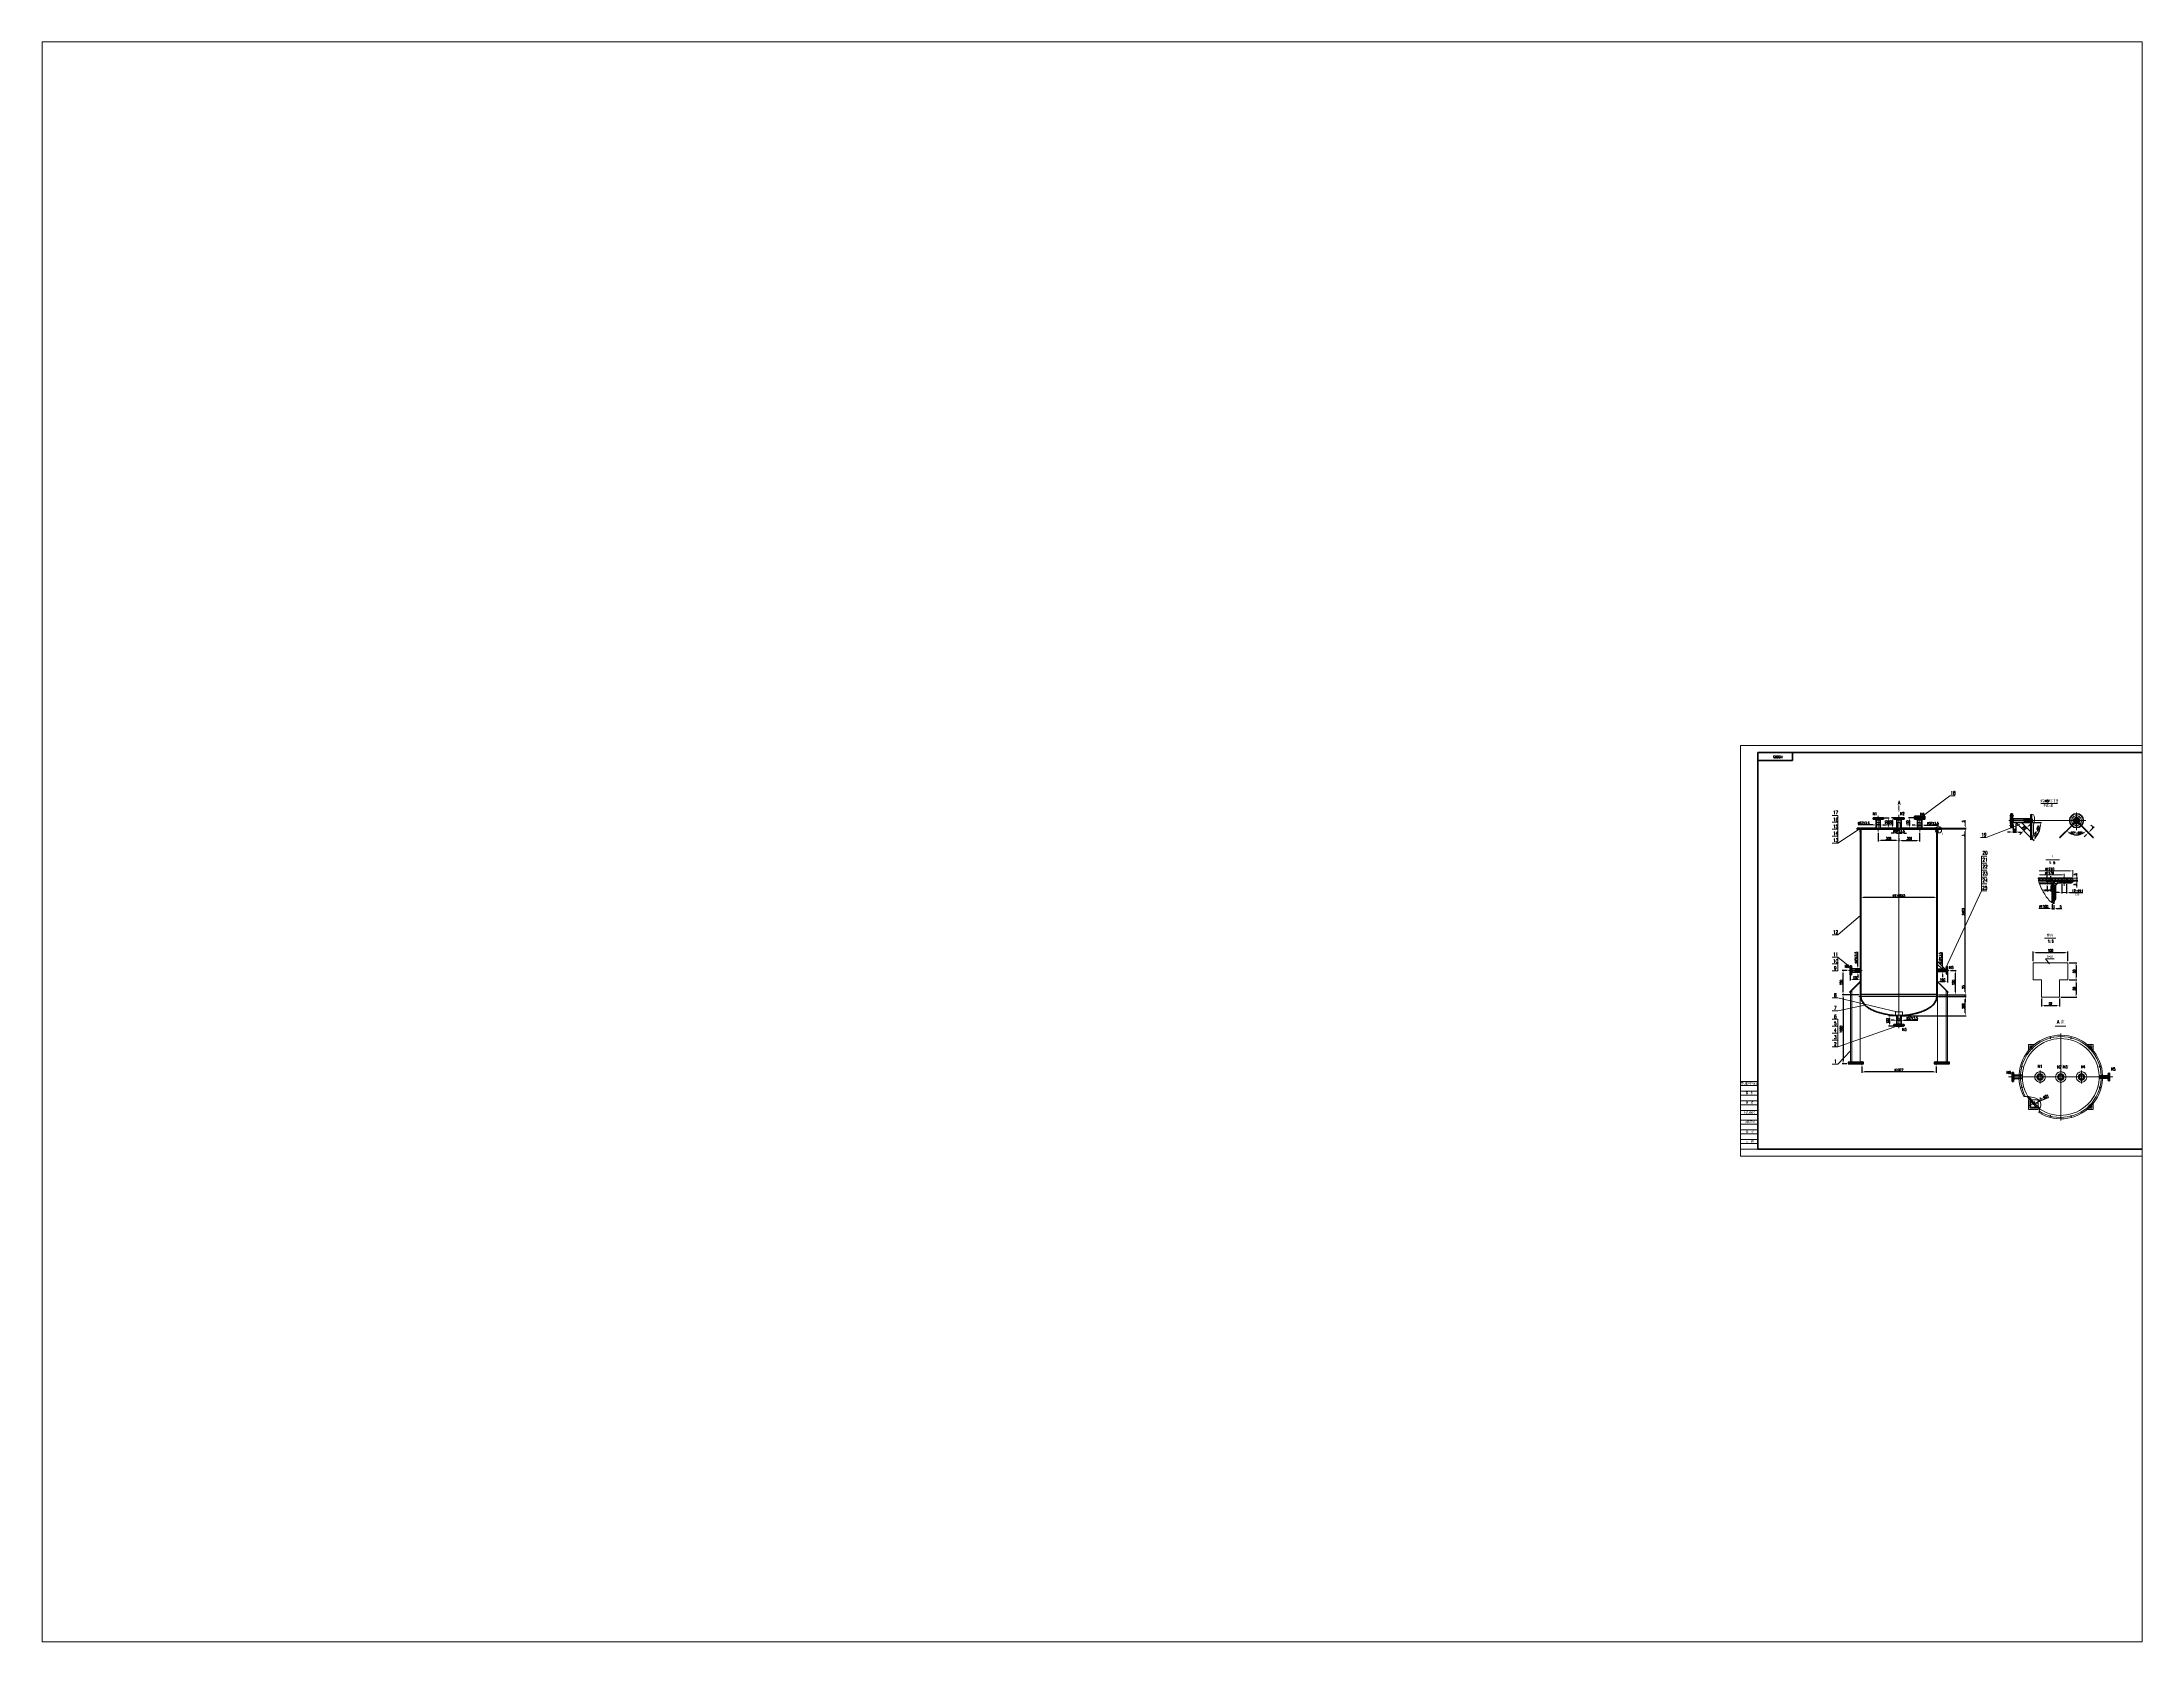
# Paper-space layout '布局1' of a CAD drawing. Extents: x 27 to 240, y 20 to 183.
# The model-space entities are those that its viewports show. They can reach past a viewport. Long polylines and large blocks are cut down to what shows.
import ezdxf

# ---------------------------------------------------------------- set-up
doc = ezdxf.new("R2010")
doc.units = 0
for name, pattern in [('CENTER', [50.8, 31.75, -6.35, 6.35, -6.35]), ('HIDDEN', [9.525, 6.35, -3.175]), ('PHANTOM', [63.5, 31.75, -6.35, 6.35, -6.35, 6.35, -6.35])]:
    doc.linetypes.add(name, pattern=pattern)
doc.layers.get('0').update_dxf_attribs({"linetype": 'CONTINUOUS', "lineweight": 40})
doc.layers.get('DEFPOINTS').update_dxf_attribs({"linetype": 'CONTINUOUS', "lineweight": 20})
for name, color, linetype, lineweight in [('5', 1, 'CENTER', 20), ('中线', 1, 'CENTER', 20), ('双点划线', 1, 'PHANTOM', 20), ('尺寸线', 6, 'CONTINUOUS', 20), ('文字', 6, 'CONTINUOUS', 20), ('细实线', 3, 'CONTINUOUS', 20), ('细线', 3, 'CONTINUOUS', 20), ('虚线', 2, 'HIDDEN', 20)]:
    doc.layers.add(name, color=color, linetype=linetype, lineweight=lineweight)
doc.styles.add('尺寸', font='romans.shx', dxfattribs={"width": 0.7, "height": 3.5})
doc.styles.add('尺寸-字母', font='romans.shx', dxfattribs={"width": 0.7})
doc.styles.add('文字3-5', font='SIMFANG.TTF', dxfattribs={"width": 0.7, "height": 3.5})
doc.dimstyles.new('尺寸3-5', dxfattribs={"dimtxt": 3.5, "dimasz": 2.5, "dimexe": 1.25, "dimexo": 0.625, "dimgap": 1.5, "dimtad": 1, "dimdec": 0, "dimdsep": 46, "dimtxsty": '尺寸-字母', "dimcen": 2.5, "dimadec": 0, "dimazin": 0, "dimtfac": 1, "dimtdec": 4, "dimtmove": 0, "dimatfit": 3, "dimfxl": 0, "dimtolj": 1, "dimtzin": 0, "dimarcsym": 0})
pattern_1 = [(135, (10174.634, -2744.566), (-22.45064, -22.45064), [])]

# ---------------------------------------------------------------- blocks, each defined once
blk = doc.blocks.new('*D8')
at = {"layer": 'DEFPOINTS', "color": 0, "lineweight": 20}
for p in [(5928, 1515), (5989, 1517), (5989, 1515)]:
    blk.add_point(p, dxfattribs=at)
at = {"layer": '尺寸线', "color": 0, "lineweight": -2}
for p, q in [((5928, 1535), (5928, 1530)), ((5989, 1535), (5989, 1530)), ((5888, 1517), (5848, 1517)), ((5928, 1517), (5989, 1517)), ((6029, 1517), (6232, 1517))]:
    blk.add_line(p, q, dxfattribs=at)
at = {"layer": '尺寸线', "color": 0, "lineweight": 20}
for points in [[(5888, 1524), (5888, 1511), (5928, 1517)], [(6029, 1524), (6029, 1511), (5989, 1517)]]:
    blk.add_solid(points, dxfattribs=at)
at = {"layer": '尺寸线', "color": 0, "lineweight": 20, "insert": (6150, 1545), "char_height": 35, "attachment_point": 5, "style": '尺寸-字母'}
blk.add_mtext('\\A1;%%c57X3.5', dxfattribs=at)
blk = doc.blocks.new('*D9')
at = {"layer": 'DEFPOINTS', "color": 0, "lineweight": 20}
for p in [(5628, 1515), (5689, 1515), (5689, 1403)]:
    blk.add_point(p, dxfattribs=at)
at = {"layer": '尺寸线', "color": 0, "lineweight": -2}
for p, q in [((5588, 1403), (5548, 1403)), ((5628, 1495), (5628, 1390)), ((5628, 1403), (5689, 1403)), ((5689, 1495), (5689, 1390)), ((5729, 1403), (5769, 1403))]:
    blk.add_line(p, q, dxfattribs=at)
at = {"layer": '尺寸线', "color": 0, "lineweight": 20}
for points in [[(5588, 1410), (5588, 1396), (5628, 1403)], [(5729, 1410), (5729, 1396), (5689, 1403)]]:
    blk.add_solid(points, dxfattribs=at)
at = {"layer": '尺寸线', "color": 0, "lineweight": 20, "insert": (5658, 1430), "char_height": 35, "attachment_point": 5, "style": '尺寸-字母'}
blk.add_mtext('\\A1;%%c57X3.5', dxfattribs=at)
blk = doc.blocks.new('*D10')
at = {"layer": 'DEFPOINTS', "color": 0, "lineweight": 20}
for p in [(5389, 1520), (5328, 1515), (5389, 1515)]:
    blk.add_point(p, dxfattribs=at)
at = {"layer": '尺寸线', "color": 0, "lineweight": -2}
for p, q in [((5288, 1520), (5067, 1520)), ((5328, 1535), (5328, 1533)), ((5389, 1520), (5328, 1520)), ((5389, 1535), (5389, 1533)), ((5429, 1520), (5469, 1520))]:
    blk.add_line(p, q, dxfattribs=at)
at = {"layer": '尺寸线', "color": 0, "lineweight": 20}
for points in [[(5288, 1526), (5288, 1513), (5328, 1520)], [(5429, 1526), (5429, 1513), (5389, 1520)]]:
    blk.add_solid(points, dxfattribs=at)
at = {"layer": '尺寸线', "color": 0, "lineweight": 20, "insert": (5149, 1547), "char_height": 35, "attachment_point": 5, "style": '尺寸-字母'}
blk.add_mtext('\\A1;%%c57X3.5', dxfattribs=at)
blk = doc.blocks.new('*D11')
at = {"layer": 'DEFPOINTS', "color": 0, "lineweight": 20}
for p in [(6383, -585), (6213, -935), (6474, -935)]:
    blk.add_point(p, dxfattribs=at)
at = {"layer": '尺寸线', "color": 0, "lineweight": -2}
for p, q in [((6403, -585), (6487, -585)), ((6474, -625), (6474, -895)), ((6233, -935), (6487, -935))]:
    blk.add_line(p, q, dxfattribs=at)
at = {"layer": '尺寸线', "color": 0, "lineweight": 20}
for points in [[(6467, -625), (6481, -625), (6474, -585)], [(6467, -895), (6481, -895), (6474, -935)]]:
    blk.add_solid(points, dxfattribs=at)
at = {"layer": '尺寸线', "color": 0, "lineweight": 20, "insert": (6447, -760), "char_height": 35, "attachment_point": 5, "rotation": 90, "style": '尺寸-字母'}
blk.add_mtext('\\A1;150', dxfattribs=at)
blk = doc.blocks.new('*D12')
at = {"layer": 'DEFPOINTS', "color": 0, "lineweight": 20}
for p in [(6213, -960), (6618, -960), (5658, -1240)]:
    blk.add_point(p, dxfattribs=at)
at = {"layer": '尺寸线', "color": 0, "lineweight": -2}
for p, q in [((6233, -960), (6631, -960)), ((6618, -1200), (6618, -1000)), ((5678, -1240), (6631, -1240))]:
    blk.add_line(p, q, dxfattribs=at)
at = {"layer": '尺寸线', "color": 0, "lineweight": 20}
for points in [[(6612, -1000), (6625, -1000), (6618, -960)], [(6612, -1200), (6625, -1200), (6618, -1240)]]:
    blk.add_solid(points, dxfattribs=at)
at = {"layer": '尺寸线', "color": 0, "lineweight": 20, "insert": (6591, -1100), "char_height": 35, "attachment_point": 5, "rotation": 90, "style": '尺寸-字母'}
blk.add_mtext('\\A1;280', dxfattribs=at)
blk = doc.blocks.new('*D13')
at = {"layer": 'DEFPOINTS', "color": 0, "lineweight": 20}
for p in [(6213, -935), (6218, -960), (6618, -935)]:
    blk.add_point(p, dxfattribs=at)
at = {"layer": '尺寸线', "color": 0, "lineweight": -2}
for p, q in [((6618, -895), (6618, -795)), ((6233, -935), (6631, -935)), ((6238, -960), (6631, -960)), ((6618, -960), (6618, -935)), ((6618, -1000), (6618, -1040))]:
    blk.add_line(p, q, dxfattribs=at)
at = {"layer": '尺寸线', "color": 0, "lineweight": 20}
for points in [[(6612, -895), (6625, -895), (6618, -935)], [(6612, -1000), (6625, -1000), (6618, -960)]]:
    blk.add_solid(points, dxfattribs=at)
at = {"layer": '尺寸线', "color": 0, "lineweight": 20, "insert": (6591, -825), "char_height": 35, "attachment_point": 5, "rotation": 90, "style": '尺寸-字母'}
blk.add_mtext('\\A1;25', dxfattribs=at)
blk = doc.blocks.new('*D14')
at = {"layer": 'DEFPOINTS', "color": 0, "lineweight": 20}
for p in [(6263, 1465), (6618, 1465), (6233, -935)]:
    blk.add_point(p, dxfattribs=at)
at = {"layer": '尺寸线', "color": 0, "lineweight": -2}
for p, q in [((6283, 1465), (6631, 1465)), ((6618, -895), (6618, 1425)), ((6253, -935), (6631, -935))]:
    blk.add_line(p, q, dxfattribs=at)
at = {"layer": '尺寸线', "color": 0, "lineweight": 20}
for points in [[(6612, 1425), (6625, 1425), (6618, 1465)], [(6612, -895), (6625, -895), (6618, -935)]]:
    blk.add_solid(points, dxfattribs=at)
at = {"layer": '尺寸线', "color": 0, "lineweight": 20, "insert": (6591, 265), "char_height": 35, "attachment_point": 5, "rotation": 90, "style": '尺寸-字母'}
blk.add_mtext('\\A1;2400', dxfattribs=at)
blk = doc.blocks.new('*D15')
at = {"layer": 'DEFPOINTS', "color": 0, "lineweight": 20}
for p in [(6004, 1623), (5812, 1473), (5989, 1473)]:
    blk.add_point(p, dxfattribs=at)
at = {"layer": '尺寸线', "color": 0, "lineweight": -2}
for p, q in [((5984, 1623), (5799, 1623)), ((5812, 1583), (5812, 1513)), ((5969, 1473), (5799, 1473))]:
    blk.add_line(p, q, dxfattribs=at)
at = {"layer": '尺寸线', "color": 0, "lineweight": 20}
for points in [[(5805, 1583), (5819, 1583), (5812, 1623)], [(5805, 1513), (5819, 1513), (5812, 1473)]]:
    blk.add_solid(points, dxfattribs=at)
at = {"layer": '尺寸线', "color": 0, "lineweight": 20, "insert": (5784, 1548), "char_height": 35, "attachment_point": 5, "rotation": 90, "style": '尺寸-字母'}
blk.add_mtext('\\A1;150', dxfattribs=at)
blk = doc.blocks.new('*D17')
at = {"layer": 'DEFPOINTS', "color": 0, "lineweight": 20}
for p in [(5612, 1623), (5565, 1473), (5628, 1473)]:
    blk.add_point(p, dxfattribs=at)
at = {"layer": '尺寸线', "color": 0, "lineweight": -2}
for p, q in [((5592, 1623), (5552, 1623)), ((5565, 1583), (5565, 1513)), ((5608, 1473), (5552, 1473))]:
    blk.add_line(p, q, dxfattribs=at)
at = {"layer": '尺寸线', "color": 0, "lineweight": 20}
for points in [[(5558, 1583), (5572, 1583), (5565, 1623)], [(5558, 1513), (5572, 1513), (5565, 1473)]]:
    blk.add_solid(points, dxfattribs=at)
at = {"layer": '尺寸线', "color": 0, "lineweight": 20, "insert": (5537, 1548), "char_height": 35, "attachment_point": 5, "rotation": 90, "style": '尺寸-字母'}
blk.add_mtext('\\A1;150', dxfattribs=at)
blk = doc.blocks.new('*D18')
at = {"layer": 'DEFPOINTS', "color": 0, "lineweight": 20}
for p in [(5404, 1623), (5389, 1473), (5505, 1473)]:
    blk.add_point(p, dxfattribs=at)
at = {"layer": '尺寸线', "color": 0, "lineweight": -2}
for p, q in [((5424, 1623), (5518, 1623)), ((5505, 1583), (5505, 1513)), ((5409, 1473), (5518, 1473))]:
    blk.add_line(p, q, dxfattribs=at)
at = {"layer": '尺寸线', "color": 0, "lineweight": 20}
for points in [[(5498, 1583), (5511, 1583), (5505, 1623)], [(5498, 1513), (5511, 1513), (5505, 1473)]]:
    blk.add_solid(points, dxfattribs=at)
at = {"layer": '尺寸线', "color": 0, "lineweight": 20, "insert": (5477, 1548), "char_height": 35, "attachment_point": 5, "rotation": 90, "style": '尺寸-字母'}
blk.add_mtext('\\A1;150', dxfattribs=at)
blk = doc.blocks.new('*D19')
at = {"layer": 'DEFPOINTS', "color": 0, "lineweight": 20}
for p in [(5064, -561), (5065, -561), (5065, -609)]:
    blk.add_point(p, dxfattribs=at)
at = {"layer": '尺寸线', "color": 0, "lineweight": -2}
for p, q in [((5045, -561), (5051, -561)), ((5064, -521), (5064, -317)), ((5064, -609), (5064, -561)), ((5045, -609), (5051, -609)), ((5064, -649), (5064, -689))]:
    blk.add_line(p, q, dxfattribs=at)
at = {"layer": '尺寸线', "color": 0, "lineweight": 20}
for points in [[(5058, -521), (5071, -521), (5064, -561)], [(5058, -649), (5071, -649), (5064, -609)]]:
    blk.add_solid(points, dxfattribs=at)
at = {"layer": '尺寸线', "color": 0, "lineweight": 20, "insert": (5037, -399), "char_height": 35, "attachment_point": 5, "rotation": 90, "style": '尺寸-字母'}
blk.add_mtext('\\A1;%%c45X3.5', dxfattribs=at)
blk = doc.blocks.new('*D20')
at = {"layer": 'DEFPOINTS', "color": 0, "lineweight": 20}
for p in [(4953, -621), (4953, -716), (5103, -609)]:
    blk.add_point(p, dxfattribs=at)
at = {"layer": '尺寸线', "color": 0, "lineweight": -2}
for p, q in [((4953, -641), (4953, -729)), ((5063, -716), (4993, -716)), ((5103, -629), (5103, -729))]:
    blk.add_line(p, q, dxfattribs=at)
at = {"layer": '尺寸线', "color": 0, "lineweight": 20}
for points in [[(4993, -709), (4993, -722), (4953, -716)], [(5063, -709), (5063, -722), (5103, -716)]]:
    blk.add_solid(points, dxfattribs=at)
at = {"layer": '尺寸线', "color": 0, "lineweight": 20, "insert": (5028, -688), "char_height": 35, "attachment_point": 5, "style": '尺寸-字母'}
blk.add_mtext('\\A1;150', dxfattribs=at)
blk = doc.blocks.new('*D21')
at = {"layer": 'DEFPOINTS', "color": 0, "lineweight": 20}
for p in [(6213, -598), (6363, -606), (6363, -745)]:
    blk.add_point(p, dxfattribs=at)
at = {"layer": '尺寸线', "color": 0, "lineweight": -2}
for p, q in [((6213, -618), (6213, -758)), ((6253, -745), (6323, -745)), ((6363, -626), (6363, -758))]:
    blk.add_line(p, q, dxfattribs=at)
at = {"layer": '尺寸线', "color": 0, "lineweight": 20}
for points in [[(6253, -739), (6253, -752), (6213, -745)], [(6323, -739), (6323, -752), (6363, -745)]]:
    blk.add_solid(points, dxfattribs=at)
at = {"layer": '尺寸线', "color": 0, "lineweight": 20, "insert": (6288, -718), "char_height": 35, "attachment_point": 5, "style": '尺寸-字母'}
blk.add_mtext('\\A1;150', dxfattribs=at)
blk = doc.blocks.new('*D22')
at = {"layer": 'DEFPOINTS', "color": 0, "lineweight": 20}
for p in [(5522, -1390), (5612, -1390), (5658, -1240)]:
    blk.add_point(p, dxfattribs=at)
at = {"layer": '尺寸线', "color": 0, "lineweight": -2}
for p, q in [((5638, -1240), (5509, -1240)), ((5592, -1390), (5509, -1390)), ((5522, -1280), (5522, -1350))]:
    blk.add_line(p, q, dxfattribs=at)
at = {"layer": '尺寸线', "color": 0, "lineweight": 20}
for points in [[(5515, -1280), (5529, -1280), (5522, -1240)], [(5515, -1350), (5529, -1350), (5522, -1390)]]:
    blk.add_solid(points, dxfattribs=at)
at = {"layer": '尺寸线', "color": 0, "lineweight": 20, "insert": (5494, -1315), "char_height": 35, "attachment_point": 5, "rotation": 90, "style": '尺寸-字母'}
blk.add_mtext('\\A1;150', dxfattribs=at)
blk = doc.blocks.new('*D23')
at = {"layer": 'DEFPOINTS', "color": 0, "lineweight": 20}
for p in [(5628, -1308), (5689, -1306), (5689, -1308)]:
    blk.add_point(p, dxfattribs=at)
at = {"layer": '尺寸线', "color": 0, "lineweight": -2}
for p, q in [((5588, -1306), (5548, -1306)), ((5628, -1288), (5628, -1293)), ((5628, -1306), (5689, -1306)), ((5689, -1288), (5689, -1293)), ((5729, -1306), (5932, -1306))]:
    blk.add_line(p, q, dxfattribs=at)
at = {"layer": '尺寸线', "color": 0, "lineweight": 20}
for points in [[(5588, -1299), (5588, -1312), (5628, -1306)], [(5729, -1299), (5729, -1312), (5689, -1306)]]:
    blk.add_solid(points, dxfattribs=at)
at = {"layer": '尺寸线', "color": 0, "lineweight": 20, "insert": (5850, -1278), "char_height": 35, "attachment_point": 5, "style": '尺寸-字母'}
blk.add_mtext('\\A1;%%c57X3.5', dxfattribs=at)
blk = doc.blocks.new('*D24')
at = {"layer": 'DEFPOINTS', "color": 0, "lineweight": 20}
for p in [(6287, -568), (6291, -602), (6293, -568)]:
    blk.add_point(p, dxfattribs=at)
at = {"layer": '尺寸线', "color": 0, "lineweight": -2}
for p, q in [((6271, -602), (6274, -602)), ((6273, -568), (6274, -568)), ((6287, -528), (6287, -324)), ((6287, -602), (6287, -568)), ((6287, -642), (6287, -682))]:
    blk.add_line(p, q, dxfattribs=at)
at = {"layer": '尺寸线', "color": 0, "lineweight": 20}
for points in [[(6281, -528), (6294, -528), (6287, -568)], [(6281, -642), (6294, -642), (6287, -602)]]:
    blk.add_solid(points, dxfattribs=at)
at = {"layer": '尺寸线', "color": 0, "lineweight": 20, "insert": (6260, -406), "char_height": 35, "attachment_point": 5, "rotation": 90, "style": '尺寸-字母'}
blk.add_mtext('\\A1;%%C32X3.5', dxfattribs=at)
blk = doc.blocks.new('*D25')
at = {"layer": 'DEFPOINTS', "color": 0, "lineweight": 20}
for p in [(7601, -472), (8101, -323), (8101, -472)]:
    blk.add_point(p, dxfattribs=at)
at = {"layer": '尺寸线', "color": 0, "lineweight": -2}
for p, q in [((7601, -452), (7601, -310)), ((7641, -323), (8061, -323)), ((8101, -452), (8101, -310))]:
    blk.add_line(p, q, dxfattribs=at)
at = {"layer": '尺寸线', "color": 0, "lineweight": 20}
for points in [[(7641, -317), (7641, -330), (7601, -323)], [(8061, -317), (8061, -330), (8101, -323)]]:
    blk.add_solid(points, dxfattribs=at)
at = {"layer": '尺寸线', "color": 0, "lineweight": 20, "insert": (7851, -296), "char_height": 35, "attachment_point": 5, "style": '尺寸-字母'}
blk.add_mtext('\\A1;100', dxfattribs=at)
blk = doc.blocks.new('*D26')
at = {"layer": 'DEFPOINTS', "color": 0, "lineweight": 20}
for p in [(8101, -472), (8101, -722), (8221, -722)]:
    blk.add_point(p, dxfattribs=at)
at = {"layer": '尺寸线', "color": 0, "lineweight": -2}
for p, q in [((8121, -472), (8234, -472)), ((8221, -512), (8221, -682)), ((8121, -722), (8234, -722))]:
    blk.add_line(p, q, dxfattribs=at)
at = {"layer": '尺寸线', "color": 0, "lineweight": 20}
for points in [[(8214, -512), (8228, -512), (8221, -472)], [(8214, -682), (8228, -682), (8221, -722)]]:
    blk.add_solid(points, dxfattribs=at)
at = {"layer": '尺寸线', "color": 0, "lineweight": 20, "insert": (8194, -597), "char_height": 35, "attachment_point": 5, "rotation": 90, "style": '尺寸-字母'}
blk.add_mtext('\\A1;50', dxfattribs=at)
blk = doc.blocks.new('*D27')
at = {"layer": 'DEFPOINTS', "color": 0, "lineweight": 20}
for p in [(8133, -722), (7981, -972), (8221, -972)]:
    blk.add_point(p, dxfattribs=at)
at = {"layer": '尺寸线', "color": 0, "lineweight": -2}
for p, q in [((8153, -722), (8234, -722)), ((8221, -762), (8221, -932)), ((8001, -972), (8234, -972))]:
    blk.add_line(p, q, dxfattribs=at)
at = {"layer": '尺寸线', "color": 0, "lineweight": 20}
for points in [[(8214, -762), (8228, -762), (8221, -722)], [(8214, -932), (8228, -932), (8221, -972)]]:
    blk.add_solid(points, dxfattribs=at)
at = {"layer": '尺寸线', "color": 0, "lineweight": 20, "insert": (8194, -847), "char_height": 35, "attachment_point": 5, "rotation": 90, "style": '尺寸-字母'}
blk.add_mtext('\\A1;50', dxfattribs=at)
blk = doc.blocks.new('*D28')
at = {"layer": 'DEFPOINTS', "color": 0, "lineweight": 20}
for p in [(7721, -972), (7981, -972), (7981, -1092)]:
    blk.add_point(p, dxfattribs=at)
at = {"layer": '尺寸线', "color": 0, "lineweight": -2}
for p, q in [((7721, -992), (7721, -1105)), ((7761, -1092), (7941, -1092)), ((7981, -992), (7981, -1105))]:
    blk.add_line(p, q, dxfattribs=at)
at = {"layer": '尺寸线', "color": 0, "lineweight": 20}
for points in [[(7761, -1086), (7761, -1099), (7721, -1092)], [(7941, -1086), (7941, -1099), (7981, -1092)]]:
    blk.add_solid(points, dxfattribs=at)
at = {"layer": '尺寸线', "color": 0, "lineweight": 20, "insert": (7851, -1065), "char_height": 35, "attachment_point": 5, "style": '尺寸-字母'}
blk.add_mtext('\\A1;52', dxfattribs=at)
blk = doc.blocks.new('*D29')
at = {"layer": 'DEFPOINTS', "color": 0, "lineweight": 20}
for p in [(5108, 528), (5108, 470), (6208, 524)]:
    blk.add_point(p, dxfattribs=at)
at = {"layer": '尺寸线', "color": 0, "lineweight": -2}
for p, q in [((5108, 508), (5108, 457)), ((6168, 470), (5148, 470)), ((6208, 504), (6208, 457))]:
    blk.add_line(p, q, dxfattribs=at)
at = {"layer": '尺寸线', "color": 0, "lineweight": 20}
for points in [[(5148, 477), (5148, 463), (5108, 470)], [(6168, 477), (6168, 463), (6208, 470)]]:
    blk.add_solid(points, dxfattribs=at)
at = {"layer": '尺寸线', "color": 0, "lineweight": 20, "insert": (5658, 498), "char_height": 35, "attachment_point": 5, "style": '尺寸-字母'}
blk.add_mtext('\\A1;%%C1100X5', dxfattribs=at)
blk = doc.blocks.new('*D30')
at = {"layer": 'DEFPOINTS', "color": 0, "lineweight": 20}
for p in [(7874, 395), (7899, 379), (7899, 312)]:
    blk.add_point(p, dxfattribs=at)
at = {"layer": '尺寸线', "color": 0, "lineweight": -2}
for p, q in [((7834, 312), (7794, 312)), ((7874, 375), (7874, 299)), ((7874, 312), (7899, 312)), ((7899, 359), (7899, 299)), ((7939, 312), (8016, 312))]:
    blk.add_line(p, q, dxfattribs=at)
at = {"layer": '尺寸线', "color": 0, "lineweight": 20}
for points in [[(7834, 318), (7834, 305), (7874, 312)], [(7939, 318), (7939, 305), (7899, 312)]]:
    blk.add_solid(points, dxfattribs=at)
at = {"layer": '尺寸线', "color": 0, "lineweight": 20, "insert": (7998, 339), "char_height": 35, "attachment_point": 5, "style": '尺寸-字母'}
blk.add_mtext('\\A1;5', dxfattribs=at)
blk = doc.blocks.new('*D32')
at = {"layer": 'DEFPOINTS', "color": 0, "lineweight": 20}
for p in [(7802, 673), (7874, 673), (7899, 708)]:
    blk.add_point(p, dxfattribs=at)
at = {"layer": '尺寸线', "color": 0, "lineweight": -2}
for p, q in [((7879, 708), (7789, 708)), ((7854, 673), (7789, 673)), ((7802, 748), (7802, 788)), ((7802, 708), (7802, 673)), ((7802, 633), (7802, 557))]:
    blk.add_line(p, q, dxfattribs=at)
at = {"layer": '尺寸线', "color": 0, "lineweight": 20}
for points in [[(7795, 748), (7808, 748), (7802, 708)], [(7795, 633), (7808, 633), (7802, 673)]]:
    blk.add_solid(points, dxfattribs=at)
at = {"layer": '尺寸线', "color": 0, "lineweight": 20, "insert": (7774, 575), "char_height": 35, "attachment_point": 5, "rotation": 90, "style": '尺寸-字母'}
blk.add_mtext('\\A1;6', dxfattribs=at)
blk = doc.blocks.new('*D33')
at = {"layer": 'DEFPOINTS', "color": 0, "lineweight": 20}
for p in [(8014, 683), (8084, 683), (8084, 542)]:
    blk.add_point(p, dxfattribs=at)
at = {"layer": '尺寸线', "color": 0, "lineweight": -2}
for p, q in [((8014, 663), (8014, 529)), ((8084, 663), (8084, 529)), ((7974, 542), (7934, 542)), ((8124, 542), (8321, 542))]:
    blk.add_line(p, q, dxfattribs=at)
at = {"layer": '尺寸线', "color": 0, "lineweight": 20}
for points in [[(7974, 549), (7974, 536), (8014, 542)], [(8124, 549), (8124, 536), (8084, 542)]]:
    blk.add_solid(points, dxfattribs=at)
at = {"layer": '尺寸线', "color": 0, "lineweight": 20, "insert": (8243, 570), "char_height": 35, "attachment_point": 5, "style": '尺寸-字母'}
blk.add_mtext('\\A1;12-%%C14', dxfattribs=at)
blk = doc.blocks.new('*D31')
at = {"layer": 'DEFPOINTS', "color": 0, "lineweight": 20}
for p in [(7858, 673), (7874, 673), (7899, 698)]:
    blk.add_point(p, dxfattribs=at)
at = {"layer": '尺寸线', "color": 0, "lineweight": -2}
for p, q in [((7879, 698), (7845, 698)), ((7854, 673), (7845, 673)), ((7858, 738), (7858, 778)), ((7858, 698), (7858, 673)), ((7858, 633), (7858, 557))]:
    blk.add_line(p, q, dxfattribs=at)
at = {"layer": '尺寸线', "color": 0, "lineweight": 20}
for points in [[(7851, 738), (7865, 738), (7858, 698)], [(7851, 633), (7865, 633), (7858, 673)]]:
    blk.add_solid(points, dxfattribs=at)
at = {"layer": '尺寸线', "color": 0, "lineweight": 20, "insert": (7831, 575), "char_height": 35, "attachment_point": 5, "rotation": 90, "style": '尺寸-字母'}
blk.add_mtext('\\A1;5', dxfattribs=at)
blk = doc.blocks.new('*D34')
at = {"layer": 'DEFPOINTS', "color": 0, "lineweight": 20}
for p in [(5658, 1348), (5958, 1426), (5958, 1296)]:
    blk.add_point(p, dxfattribs=at)
at = {"layer": '尺寸线', "color": 0, "lineweight": -2}
for p, q in [((5658, 1328), (5658, 1283)), ((5698, 1296), (5918, 1296)), ((5958, 1406), (5958, 1283))]:
    blk.add_line(p, q, dxfattribs=at)
at = {"layer": '尺寸线', "color": 0, "lineweight": 20}
for points in [[(5698, 1303), (5698, 1290), (5658, 1296)], [(5918, 1303), (5918, 1290), (5958, 1296)]]:
    blk.add_solid(points, dxfattribs=at)
at = {"layer": '尺寸线', "color": 0, "lineweight": 20, "insert": (5808, 1324), "char_height": 35, "attachment_point": 5, "style": '尺寸-字母'}
blk.add_mtext('\\A1;300', dxfattribs=at)
blk = doc.blocks.new('*D35')
at = {"layer": 'DEFPOINTS', "color": 0, "lineweight": 20}
for p in [(5358, 1426), (5358, 1296), (5658, 1342)]:
    blk.add_point(p, dxfattribs=at)
at = {"layer": '尺寸线', "color": 0, "lineweight": -2}
for p, q in [((5358, 1406), (5358, 1283)), ((5618, 1296), (5398, 1296)), ((5658, 1322), (5658, 1283))]:
    blk.add_line(p, q, dxfattribs=at)
at = {"layer": '尺寸线', "color": 0, "lineweight": 20}
for points in [[(5398, 1303), (5398, 1290), (5358, 1296)], [(5618, 1303), (5618, 1290), (5658, 1296)]]:
    blk.add_solid(points, dxfattribs=at)
at = {"layer": '尺寸线', "color": 0, "lineweight": 20, "insert": (5508, 1324), "char_height": 35, "attachment_point": 5, "style": '尺寸-字母'}
blk.add_mtext('\\A1;300', dxfattribs=at)
blk = doc.blocks.new('*D39')
at = {"layer": 'DEFPOINTS', "color": 0, "lineweight": 20}
for p in [(7992, 1338), (8162, 1508), (8177, 1383), (8295, 1508), (8465, 1338)]:
    blk.add_point(p, dxfattribs=at)
at = {"layer": '尺寸线', "color": 0, "lineweight": -2}
blk.add_arc((8228, 1574), 197, 236.6249, 303.3751, dxfattribs=at)
at = {"layer": '尺寸线', "color": 0, "lineweight": 20}
for points in [[(8115, 1404), (8124, 1414), (8089, 1435)], [(8333, 1414), (8341, 1404), (8368, 1435)]]:
    blk.add_solid(points, dxfattribs=at)
at = {"layer": '尺寸线', "color": 0, "lineweight": 20, "insert": (8228, 1404), "char_height": 35, "attachment_point": 5, "style": '尺寸-字母'}
blk.add_mtext('\\A1;60°-90°', dxfattribs=at)
blk = doc.blocks.new('*D38')
at = {"layer": 'DEFPOINTS', "color": 0, "lineweight": 20}
for p in [(8382, 1421), (8386, 1425), (8397, 1406)]:
    blk.add_point(p, dxfattribs=at)
at = {"layer": '尺寸线', "color": 0, "lineweight": -2}
for p, q in [((8368, 1377), (8340, 1349)), ((8396, 1407), (8406, 1396)), ((8397, 1406), (8401, 1410)), ((8400, 1411), (8410, 1401)), ((8429, 1438), (8483, 1492))]:
    blk.add_line(p, q, dxfattribs=at)
at = {"layer": '尺寸线', "color": 0, "lineweight": 20}
for points in [[(8364, 1382), (8373, 1373), (8397, 1406)], [(8425, 1443), (8434, 1433), (8401, 1410)]]:
    blk.add_solid(points, dxfattribs=at)
at = {"layer": '尺寸线', "color": 0, "lineweight": 20, "insert": (8451, 1499), "char_height": 35, "attachment_point": 5, "rotation": 45, "style": '尺寸-字母'}
blk.add_mtext('\\A1;3', dxfattribs=at)
blk = doc.blocks.new('*D37')
at = {"layer": 'DEFPOINTS', "color": 0, "lineweight": 20}
for p in [(7309, 1556), (7349, 1556), (7577, 1556), (7567, 1338), (7697, 1463)]:
    blk.add_point(p, dxfattribs=at)
at = {"layer": '尺寸线', "color": 0, "lineweight": -2}
for p, q in [((7597, 1556), (7722, 1556)), ((7581, 1324), (7613, 1292))]:
    blk.add_line(p, q, dxfattribs=at)
blk.add_arc((7349, 1556), 360, 321.3611, 353.6389, dxfattribs=at)
at = {"layer": '尺寸线', "color": 0, "lineweight": 20}
for points in [[(7700, 1516), (7714, 1515), (7709, 1556)], [(7635, 1326), (7625, 1335), (7604, 1301)]]:
    blk.add_solid(points, dxfattribs=at)
at = {"layer": '尺寸线', "color": 0, "lineweight": 20, "insert": (7656, 1428), "char_height": 35, "attachment_point": 5, "rotation": 67.4494, "style": '尺寸-字母'}
blk.add_mtext('\\A1;45°-60°', dxfattribs=at)
blk = doc.blocks.new('*D36')
at = {"layer": 'DEFPOINTS', "color": 0, "lineweight": 20}
for p in [(7309, 1545), (7349, 1556), (7349, 1418)]:
    blk.add_point(p, dxfattribs=at)
at = {"layer": '尺寸线', "color": 0, "lineweight": -2}
for p, q in [((7309, 1525), (7309, 1405)), ((7349, 1536), (7349, 1405)), ((7269, 1418), (7229, 1418)), ((7309, 1418), (7349, 1418)), ((7389, 1418), (7429, 1418))]:
    blk.add_line(p, q, dxfattribs=at)
at = {"layer": '尺寸线', "color": 0, "lineweight": 20}
for points in [[(7269, 1424), (7269, 1411), (7309, 1418)], [(7389, 1424), (7389, 1411), (7349, 1418)]]:
    blk.add_solid(points, dxfattribs=at)
at = {"layer": '尺寸线', "color": 0, "lineweight": 20, "insert": (7329, 1445), "char_height": 35, "attachment_point": 5, "style": '尺寸-字母'}
blk.add_mtext('\\A1;20', dxfattribs=at)
blk = doc.blocks.new('*D40')
at = {"layer": 'DEFPOINTS', "color": 0, "lineweight": 20}
for p in [(7458, 1447), (7466, 1439), (7500, 1489)]:
    blk.add_point(p, dxfattribs=at)
at = {"layer": '尺寸线', "color": 0, "lineweight": -2}
for p, q in [((7537, 1509), (7565, 1538)), ((7438, 1410), (7409, 1382)), ((7508, 1481), (7466, 1439)), ((7472, 1433), (7475, 1429)), ((7514, 1475), (7518, 1472))]:
    blk.add_line(p, q, dxfattribs=at)
at = {"layer": '尺寸线', "color": 0, "lineweight": 20}
for points in [[(7433, 1415), (7442, 1406), (7466, 1439)], [(7532, 1514), (7541, 1505), (7508, 1481)]]:
    blk.add_solid(points, dxfattribs=at)
at = {"layer": '尺寸线', "color": 0, "lineweight": 20, "insert": (7468, 1479), "char_height": 35, "attachment_point": 5, "rotation": 45, "style": '尺寸-字母'}
blk.add_mtext('\\A1;30', dxfattribs=at)
blk = doc.blocks.new('*D41')
at = {"layer": 'DEFPOINTS', "color": 0, "lineweight": 20}
for p in [(5120, -1954), (5120, -2053), (6197, -1954)]:
    blk.add_point(p, dxfattribs=at)
at = {"layer": '尺寸线', "color": 0, "lineweight": -2}
for p, q in [((5120, -1974), (5120, -2066)), ((6157, -2053), (5160, -2053)), ((6197, -1974), (6197, -2066))]:
    blk.add_line(p, q, dxfattribs=at)
at = {"layer": '尺寸线', "color": 0, "lineweight": 20}
for points in [[(5160, -2046), (5160, -2059), (5120, -2053)], [(6157, -2046), (6157, -2059), (6197, -2053)]]:
    blk.add_solid(points, dxfattribs=at)
at = {"layer": '尺寸线', "color": 0, "lineweight": 20, "insert": (5658, -2025), "char_height": 35, "attachment_point": 5, "style": '尺寸-字母'}
blk.add_mtext('\\A1;%%C1077', dxfattribs=at)
blk = doc.blocks.new('*D42')
at = {"layer": 'DEFPOINTS', "color": 0, "lineweight": 20}
for p in [(5103, -935), (4850, -1935), (4926, -1935)]:
    blk.add_point(p, dxfattribs=at)
at = {"layer": '尺寸线', "color": 0, "lineweight": -2}
for p, q in [((5083, -935), (4837, -935)), ((4850, -975), (4850, -1895)), ((4906, -1935), (4837, -1935))]:
    blk.add_line(p, q, dxfattribs=at)
at = {"layer": '尺寸线', "color": 0, "lineweight": 20}
for points in [[(4843, -975), (4857, -975), (4850, -935)], [(4843, -1895), (4857, -1895), (4850, -1935)]]:
    blk.add_solid(points, dxfattribs=at)
at = {"layer": '尺寸线', "color": 0, "lineweight": 20, "insert": (4822, -1435), "char_height": 35, "attachment_point": 5, "rotation": 90, "style": '尺寸-字母'}
blk.add_mtext('\\A1;1000', dxfattribs=at)
blk = doc.blocks.new('*D43')
at = {"layer": 'DEFPOINTS', "color": 0, "lineweight": 20}
for p in [(4850, -585), (4930, -585), (5083, -935)]:
    blk.add_point(p, dxfattribs=at)
at = {"layer": '尺寸线', "color": 0, "lineweight": -2}
for p, q in [((4910, -585), (4837, -585)), ((4850, -895), (4850, -625)), ((5063, -935), (4837, -935))]:
    blk.add_line(p, q, dxfattribs=at)
at = {"layer": '尺寸线', "color": 0, "lineweight": 20}
for points in [[(4843, -625), (4857, -625), (4850, -585)], [(4843, -895), (4857, -895), (4850, -935)]]:
    blk.add_solid(points, dxfattribs=at)
at = {"layer": '尺寸线', "color": 0, "lineweight": 20, "insert": (4822, -760), "char_height": 35, "attachment_point": 5, "rotation": 90, "style": '尺寸-字母'}
blk.add_mtext('\\A1;150', dxfattribs=at)
blk = doc.blocks.new('*D44')
at = {"layer": 'DEFPOINTS', "color": 0, "lineweight": 20}
for p in [(7608, -2511), (7630, -2502)]:
    blk.add_point(p, dxfattribs=at)
at = {"layer": '尺寸线', "color": 0, "lineweight": -2}
for p, q in [((7667, -2486), (7829, -2417)), ((7571, -2527), (7535, -2543)), ((7608, -2511), (7630, -2502))]:
    blk.add_line(p, q, dxfattribs=at)
at = {"layer": '尺寸线', "color": 0, "lineweight": 20}
for points in [[(7569, -2521), (7574, -2533), (7608, -2511)], [(7664, -2480), (7670, -2492), (7630, -2502)]]:
    blk.add_solid(points, dxfattribs=at)
at = {"layer": '尺寸线', "color": 0, "lineweight": 20, "insert": (7756, -2418), "char_height": 35, "attachment_point": 5, "rotation": 23.2052, "style": '尺寸-字母'}
blk.add_mtext('\\A1;4-%%C24', dxfattribs=at)

msp = doc.modelspace()

# ---------------------------------------------------------------- hatches: boundary and pattern name
at = {"layer": '细实线', "lineweight": 20}
h = msp.add_hatch(dxfattribs=at)
h.set_pattern_fill('ANSI31', color=256, scale=10, angle=180, style=0)
edge = h.paths.add_edge_path()
edge.add_line((-2372.6, 4340.8), (-2382.6, 4350.8))
edge.add_line((-2382.6, 4350.8), (-2382.6, 4319.2))
edge.add_spline(control_points=[(-2382.6, 4319.2), (-2379.1, 4322), (-2375.8, 4324.9), (-2372.6, 4327.9)], knot_values=[402.3662137, 402.3662137, 402.3662137, 402.3662137, 415.5101231, 415.5101231, 415.5101231, 415.5101231], degree=3, periodic=0)
edge.add_line((-2372.6, 4327.9), (-2372.6, 4340.8))
h = msp.add_hatch(dxfattribs=at)
h.set_pattern_fill('ANSI31', color=256, scale=2, angle=270, style=0)
edge = h.paths.add_edge_path()
edge.add_spline(control_points=[(5388.5, 1552), (5387.5, 1551.7), (5386.4, 1551.3), (5385.3, 1551)], knot_values=[78.5930583, 78.5930583, 78.5930583, 78.5930583, 81.6328297, 81.6328297, 81.6328297, 81.6328297], degree=3, periodic=0)
edge.add_line((5385.3, 1551), (5385.3, 1468.2))
edge.add_line((5385.3, 1468.2), (5388.5, 1468.2))
edge.add_line((5388.5, 1468.2), (5388.5, 1552))
edge = h.paths.add_edge_path()
edge.add_line((5328.2, 1468.2), (5331.4, 1468.2))
edge.add_line((5331.4, 1468.2), (5331.4, 1551.8))
edge.add_spline(control_points=[(5331.4, 1551.8), (5330.3, 1551.5), (5329.3, 1551.2), (5328.2, 1551)], knot_values=[21.1307953, 21.1307953, 21.1307953, 21.1307953, 24.2748065, 24.2748065, 24.2748065, 24.2748065], degree=3, periodic=0)
edge.add_line((5328.2, 1551), (5328.2, 1468.2))
h = msp.add_hatch(dxfattribs=at)
h.set_pattern_fill('ANSI31', color=256, scale=2, angle=270, style=0)
h.set_pattern_definition([(315, (300, 0), (4.490128, 4.490128), [])])
edge = h.paths.add_edge_path()
edge.add_spline(control_points=[(5688.5, 1552), (5687.5, 1551.7), (5686.4, 1551.3), (5685.3, 1551)], knot_values=[78.5930583, 78.5930583, 78.5930583, 78.5930583, 81.6328297, 81.6328297, 81.6328297, 81.6328297], degree=3, periodic=0)
edge.add_line((5685.3, 1551), (5685.3, 1468.2))
edge.add_line((5685.3, 1468.2), (5688.5, 1468.2))
edge.add_line((5688.5, 1468.2), (5688.5, 1552))
edge = h.paths.add_edge_path()
edge.add_line((5628.2, 1468.2), (5631.4, 1468.2))
edge.add_line((5631.4, 1468.2), (5631.4, 1551.8))
edge.add_spline(control_points=[(5631.4, 1551.8), (5630.3, 1551.5), (5629.3, 1551.2), (5628.2, 1551)], knot_values=[21.1307953, 21.1307953, 21.1307953, 21.1307953, 24.2748065, 24.2748065, 24.2748065, 24.2748065], degree=3, periodic=0)
edge.add_line((5628.2, 1551), (5628.2, 1468.2))
h = msp.add_hatch(dxfattribs=at)
h.set_pattern_fill('ANSI31', color=256, scale=2, angle=270, style=0)
h.set_pattern_definition([(315, (600, 3e-12), (4.490128, 4.490128), [])])
edge = h.paths.add_edge_path()
edge.add_spline(control_points=[(5988.5, 1552), (5987.5, 1551.7), (5986.4, 1551.3), (5985.3, 1551)], knot_values=[78.5930583, 78.5930583, 78.5930583, 78.5930583, 81.6328297, 81.6328297, 81.6328297, 81.6328297], degree=3, periodic=0)
edge.add_line((5985.3, 1551), (5985.3, 1468.2))
edge.add_line((5985.3, 1468.2), (5988.5, 1468.2))
edge.add_line((5988.5, 1468.2), (5988.5, 1552))
edge = h.paths.add_edge_path()
edge.add_line((5928.2, 1468.2), (5931.4, 1468.2))
edge.add_line((5931.4, 1468.2), (5931.4, 1551.8))
edge.add_spline(control_points=[(5931.4, 1551.8), (5930.3, 1551.5), (5929.3, 1551.2), (5928.2, 1551)], knot_values=[21.1307953, 21.1307953, 21.1307953, 21.1307953, 24.2748065, 24.2748065, 24.2748065, 24.2748065], degree=3, periodic=0)
edge.add_line((5928.2, 1551), (5928.2, 1468.2))
h = msp.add_hatch(dxfattribs=at)
h.set_pattern_fill('ANSI31', color=256, scale=10, angle=180, style=0)
h.set_pattern_definition([(225, (9949.314, -3012.96), (22.45064, -22.45064), [])])
edge = h.paths.add_edge_path()
edge.add_line((7566.7, 1609.6), (7576.7, 1609.6))
edge.add_line((7576.7, 1609.6), (7576.7, 1674))
edge.add_spline(control_points=[(7576.7, 1674), (7573.5, 1674.1), (7570.2, 1674.1), (7566.7, 1673.9)], knot_values=[14.5184103, 14.5184103, 14.5184103, 14.5184103, 24.364124, 24.364124, 24.364124, 24.364124], degree=3, periodic=0)
edge.add_line((7566.7, 1673.9), (7566.7, 1609.6))
h.paths.add_polyline_path([(7566.7, 1337.8), (7576.7, 1327.8), (7576.7, 1555.8), (7566.7, 1555.8)])
h = msp.add_hatch(dxfattribs=at)
h.set_pattern_fill('ANSI31', color=256, scale=2, style=0)
h.paths.add_polyline_path([(5073.4, 1473.2), (5073.4, 1468.2), (5053.4, 1468.2), (5053.4, 1473.2)])
h.paths.add_polyline_path([(5328.2, 1473.2), (5328.2, 1468.2), (5073.4, 1468.2), (5073.4, 1473.2)])
h = msp.add_hatch(dxfattribs=at)
h.set_pattern_fill('ANSI37', color=256, scale=0.5, style=0)
h.set_pattern_definition([(135, (12143.0179, 481.582), (1.122532, 1.122532), []), (45, (12143.0179, 481.582), (1.122532, -1.122532), [])])
h.paths.add_polyline_path([(5053.4, 1468.2), (5103.4, 1468.2), (5103.4, 1465.2), (5053.4, 1465.2)])
h = msp.add_hatch(dxfattribs=at)
h.set_pattern_fill('ANSI31', color=256, scale=2, angle=270, style=0)
h.paths.add_polyline_path([(5055.4, 1459.2, -0.4142136), (5053.4, 1461.2), (5053.4, 1465.2), (5073.4, 1465.2), (5073.4, 1459.2)])
h.paths.add_polyline_path([(5073.4, 1459.2), (5073.4, 1465.2), (5103.4, 1465.2), (5103.4, 1415.2), (5099.4, 1415.2, -0.4142136), (5097.4, 1417.2), (5097.4, 1453.7, 0.4142136), (5091.9, 1459.2)])
h = msp.add_hatch(dxfattribs=at)
h.set_pattern_fill('ANSI37', color=256, scale=0.1, style=0)
h.set_pattern_definition([(135, (12143.01787, 481.58193), (0.224506403, 0.224506403), []), (45, (12143.01787, 481.58193), (0.224506403, -0.224506403), [])])
h.paths.add_polyline_path([(5108.4, 1458.2), (5103.4, 1458.2), (5103.4, 1463.2)])
h = msp.add_hatch(dxfattribs=at)
h.set_pattern_fill('ANSI31', color=256, scale=2, style=0)
h.paths.add_polyline_path([(5108.4, 1086.5), (5103.4, 1086.5), (5103.4, 1458.2), (5108.4, 1458.2)])
h = msp.add_hatch(dxfattribs=at)
h.set_pattern_fill('ANSI31', color=256, scale=2, style=0)
h.paths.add_polyline_path([(5628.2, 1473.2), (5628.2, 1468.2), (5388.5, 1468.2), (5388.5, 1473.2)])
h = msp.add_hatch(dxfattribs=at)
h.set_pattern_fill('ANSI31', color=256, scale=2, style=0)
h.paths.add_polyline_path([(5688.5, 1473.2), (5688.5, 1468.2), (5928.2, 1468.2), (5928.2, 1473.2)])
h = msp.add_hatch(dxfattribs=at)
h.set_pattern_fill('ANSI31', color=256, scale=2, style=0)
h.paths.add_polyline_path([(6243.4, 1473.2), (6243.4, 1468.2), (6263.4, 1468.2), (6263.4, 1473.2)])
h.paths.add_polyline_path([(5988.5, 1473.2), (5988.5, 1468.2), (6243.4, 1468.2), (6243.4, 1473.2)])
h = msp.add_hatch(dxfattribs=at)
h.set_pattern_fill('ANSI37', color=256, scale=0.1, style=0)
h.set_pattern_definition([(45, (-826.2724, 481.58193), (-0.224506403, 0.224506403), []), (135, (-826.2724, 481.58193), (-0.224506403, -0.224506403), [])])
h.paths.add_polyline_path([(6208.4, 1458.2), (6213.4, 1458.2), (6213.4, 1463.2)])
h = msp.add_hatch(dxfattribs=at)
h.set_pattern_fill('ANSI31', color=256, scale=2, style=0)
h.paths.add_polyline_path([(6208.4, 1086.5), (6213.4, 1086.5), (6213.4, 1458.2), (6208.4, 1458.2)])
h = msp.add_hatch(dxfattribs=at)
h.set_pattern_fill('ANSI37', color=256, scale=0.5, style=0)
h.set_pattern_definition([(45, (-826.2724, 481.582), (-1.122532, 1.122532), []), (135, (-826.2724, 481.582), (-1.122532, -1.122532), [])])
h.paths.add_polyline_path([(6263.4, 1465.2), (6263.4, 1468.2), (6213.4, 1468.2), (6213.4, 1465.2)])
h = msp.add_hatch(dxfattribs=at)
h.set_pattern_fill('ANSI31', color=256, scale=2, angle=270, style=0)
h.paths.add_polyline_path([(6261.4, 1459.2, 0.4142136), (6263.4, 1461.2), (6263.4, 1465.2), (6243.4, 1465.2), (6243.4, 1459.2)])
h.paths.add_polyline_path([(6243.4, 1459.2), (6243.4, 1465.2), (6213.4, 1465.2), (6213.4, 1415.2), (6217.4, 1415.2, 0.4142136), (6219.4, 1417.2), (6219.4, 1453.7, -0.4142136), (6224.9, 1459.2)])
h = msp.add_hatch(dxfattribs=at)
h.set_pattern_fill('ANSI31', color=256, scale=2, style=0)
h.paths.add_polyline_path([(5103.4, 1086.5), (5108.4, 1086.5), (5108.4, 77.2), (5103.4, 77.2)])
h = msp.add_hatch(dxfattribs=at)
h.set_pattern_fill('ANSI31', color=256, scale=2, style=0)
h.paths.add_polyline_path([(6213.4, 1086.5), (6208.4, 1086.5), (6208.4, 77.2), (6213.4, 77.2)])
h = msp.add_hatch(dxfattribs=at)
h.set_pattern_fill('ANSI31', color=256, scale=10, style=0)
edge = h.paths.add_edge_path()
edge.add_line((8014.5, 723.2), (8014.5, 748.2))
edge.add_line((8014.5, 748.2), (7671.1, 748.2))
edge.add_spline(control_points=[(7671.1, 748.2), (7672.3, 739.6), (7673.6, 731.3), (7675.3, 723.2)], knot_values=[76.5882476, 76.5882476, 76.5882476, 76.5882476, 97.8090467, 97.8090467, 97.8090467, 97.8090467], degree=3, periodic=0)
edge.add_line((7675.3, 723.2), (8014.5, 723.2))
h = msp.add_hatch(dxfattribs=at)
h.set_pattern_fill('ANSI31', color=256, scale=10, style=0)
h.set_pattern_definition([(45, (10902.885, -3624.038), (-22.45064, 22.45064), [])])
edge = h.paths.add_edge_path()
edge.add_line((7899.5, 723.2), (7899.5, 378.8))
edge.add_line((7874.5, 673.2), (7874.5, 395.2))
at = {"layer": '细实线', "lineweight": 40}
h = msp.add_hatch(dxfattribs=at)
h.set_pattern_fill('ANSI37', color=256, scale=0.5, style=0)
h.set_pattern_definition([(45, (10902.8849, -3624.0377), (-1.122532, 1.122532), []), (135, (10902.8849, -3624.0377), (-1.122532, -1.122532), [])])
h.paths.add_polyline_path([(7899.5, 673.2), (7874.5, 673.2), (7899.5, 698.3)])
at = {"layer": '细实线', "lineweight": 20}
h = msp.add_hatch(dxfattribs=at)
h.set_pattern_fill('ANSI37', color=256, scale=5, angle=90, style=0)
h.set_pattern_definition([(135, (10174.634, -2744.566), (-11.22532, -11.22532), []), (225, (10174.634, -2744.566), (11.22532, -11.22532), [])])
h.paths.add_polyline_path([(7899.5, 723.2), (7899.5, 708.2), (8014.5, 708.2), (8014.5, 723.2)])
h.paths.add_polyline_path([(8174.5, 708.2), (8174.5, 723.2), (8084.5, 723.2), (8084.5, 708.2)])
h = msp.add_hatch(dxfattribs=at)
h.set_pattern_fill('ANSI31', color=256, scale=10, angle=90, style=0)
h.set_pattern_definition(pattern_1)
h.paths.add_polyline_path([(7974.5, 683.2), (8014.5, 683.2), (8014.5, 708.2), (7899.5, 708.2), (7899.5, 433.2, 0.4142136), (7924.5, 458.2), (7924.5, 633.2, -0.4142136)])
h = msp.add_hatch(dxfattribs=at)
h.set_pattern_fill('ANSI31', color=256, scale=10, style=0)
h.paths.add_polyline_path([(8174.5, 723.2), (8174.5, 748.2), (8084.5, 748.2), (8084.5, 723.2)])
h = msp.add_hatch(dxfattribs=at)
h.set_pattern_fill('ANSI31', color=256, scale=10, angle=90, style=0)
h.set_pattern_definition(pattern_1)
h.paths.add_polyline_path([(8084.5, 708.2), (8084.5, 683.2), (8149.5, 683.2, 0.4142136), (8174.5, 708.2)])
h = msp.add_hatch(dxfattribs=at)
h.set_pattern_fill('ANSI37', color=256, scale=0.1, angle=90, style=0)
h.set_pattern_definition([(135, (11648.3856, -4321.16448), (-0.224506403, -0.224506403), []), (225, (11648.3856, -4321.16448), (0.224506403, -0.224506403), [])])
h.paths.add_polyline_path([(8234.8, 723.2, 1), (8228.2, 723.2, 1)])
at = {"layer": '细实线', "lineweight": 40}
h = msp.add_hatch(dxfattribs=at)
h.set_pattern_fill('ANSI37', color=256, scale=0.5, style=0)
h.set_pattern_definition([(45, (10174.6341, -2744.5658), (-1.122532, 1.122532), []), (135, (10174.6341, -2744.5658), (-1.122532, -1.122532), [])])
h.paths.add_polyline_path([(7920.3, 444.4, -0.2520928), (7899.5, 433.2), (7899.5, 407.2)])
at = {"layer": '细实线', "lineweight": 20}
h = msp.add_hatch(dxfattribs=at)
h.set_pattern_fill('ANSI31', color=256, scale=2, style=0)
h.paths.add_polyline_path([(5108.4, 77.2), (5103.4, 77.2), (5103.4, -560.7), (5108.4, -560.7)])
h = msp.add_hatch(dxfattribs=at)
h.set_pattern_fill('ANSI31', color=256, scale=2, style=0)
h.paths.add_polyline_path([(6208.4, -571.4), (6213.4, -571.4), (6213.4, 77.2), (6208.4, 77.2)])
h = msp.add_hatch(dxfattribs=at)
h.set_pattern_fill('ANSI31', color=256, scale=2, angle=270, style=0)
h.set_pattern_definition([(315, (273.1225, 904.7505), (4.490128, 4.490128), [])])
edge = h.paths.add_edge_path()
edge.add_spline(control_points=[(5024.4, -604), (5024.2, -604.9), (5023.9, -606.6), (5023.6, -608.2), (5023.5, -609)], knot_values=[21.6708196, 21.6708196, 21.6708196, 21.6708196, 24.4669765, 26.7379048, 26.7379048, 26.7379048, 26.7379048], degree=3, periodic=0)
edge.add_line((5023.5, -609), (5108.4, -609))
edge.add_line((5108.4, -609), (5108.4, -604))
edge.add_line((5108.4, -604), (5024.4, -604))
edge = h.paths.add_edge_path()
edge.add_spline(control_points=[(5029.4, -560.7), (5028.5, -561.6), (5027.2, -563.2), (5026.4, -564.9), (5026.2, -565.7)], knot_values=[65.0595765, 65.0595765, 65.0595765, 65.0595765, 68.3419199, 70.765366, 70.765366, 70.765366, 70.765366], degree=3, periodic=0)
edge.add_line((5026.2, -565.7), (5108.4, -565.7))
edge.add_line((5108.4, -565.7), (5108.4, -560.7))
edge.add_line((5108.4, -560.7), (5029.4, -560.7))
h = msp.add_hatch(dxfattribs=at)
h.set_pattern_fill('ANSI31', color=256, scale=2, style=0)
h.paths.add_polyline_path([(5108.4, -609), (5103.4, -609), (5103.4, -934.8), (5108.4, -934.8)])
h.paths.add_polyline_path([(6208.4, -934.8), (6213.4, -934.8), (6213.4, -598.3), (6208.4, -598.3)])
h = msp.add_hatch(dxfattribs=at)
h.set_pattern_fill('ANSI31', color=256, scale=2, angle=90, style=0)
h.set_pattern_definition([(135, (20101.34, -2007.72), (-4.490128, -4.490128), [])])
edge = h.paths.add_edge_path()
edge.add_line((6208.5, -568), (6208.5, -571.2))
edge.add_line((6208.5, -571.2), (6323.5, -571.2))
edge.add_spline(control_points=[(6323.5, -571.2), (6323.5, -570.1), (6323.3, -569.1), (6323.1, -568)], knot_values=[36.9061751, 36.9061751, 36.9061751, 36.9061751, 40.1215027, 40.1215027, 40.1215027, 40.1215027], degree=3, periodic=0)
edge.add_line((6323.1, -568), (6208.5, -568))
edge = h.paths.add_edge_path()
edge.add_spline(control_points=[(6322.1, -601.7), (6322.6, -600.6), (6323, -599.5), (6323.2, -598.5)], knot_values=[4.048343, 4.048343, 4.048343, 4.048343, 7.4031367, 7.4031367, 7.4031367, 7.4031367], degree=3, periodic=0)
edge.add_line((6323.2, -598.5), (6208.5, -598.5))
edge.add_line((6208.5, -598.5), (6208.5, -601.7))
edge.add_line((6208.5, -601.7), (6322.1, -601.7))
h = msp.add_hatch(dxfattribs=at)
h.set_pattern_fill('ANSI31', color=256, scale=2, style=0)
edge = h.paths.add_edge_path()
edge.add_spline(control_points=[(5688.5, -1239.4), (5695.8, -1239.2), (5703, -1239), (5735, -1237.5), (5759.6, -1235.5), (5808.1, -1229.8), (5831.9, -1226.2), (5878.4, -1217.3), (5901.1, -1212.1), (5944.8, -1200.2), (5965.9, -1193.4), (6006.1, -1178.7), (6025.2, -1170.6), (6061.1, -1153.2), (6077.9, -1143.9), (6108.9, -1124.2), (6123, -1113.8), (6148.5, -1092.2), (6159.8, -1080.9), (6179.3, -1057.5), (6187.6, -1045.5), (6200.7, -1020.9), (6205.6, -1008.4), (6211.9, -983.8), (6213.4, -971.8), (6213.4, -959.8)], knot_values=[1.6253932, 1.6253932, 1.6253932, 1.6253932, 1.6647773, 1.6647773, 1.7998435, 1.7998435, 1.9349097, 1.9349097, 2.069976, 2.069976, 2.2050422, 2.2050422, 2.3401084, 2.3401084, 2.4751746, 2.4751746, 2.6102408, 2.6102408, 2.745307, 2.745307, 2.8803732, 2.8803732, 3.0154394, 3.0154394, 3.1415927, 3.1415927, 3.1415927, 3.1415927], degree=3, periodic=0)
edge.add_line((6213.4, -959.8), (6208.4, -959.8))
edge.add_ellipse((5658.4, -959.8), major_axis=(-550, 0), ratio=0.5, start_angle=93.14242, end_angle=180, ccw=False)
edge.add_line((5688.5, -1234.4), (5688.5, -1239.4))
edge = h.paths.add_edge_path()
edge.add_ellipse((5658.4, -959.8), major_axis=(-550, 0), ratio=0.5, start_angle=0, end_angle=86.85757, ccw=False)
edge.add_line((5108.4, -959.8), (5103.4, -959.8))
edge.add_spline(control_points=[(5103.4, -959.8), (5103.4, -968.4), (5104.1, -976.9), (5107.2, -993.8), (5109.4, -1002.2), (5117, -1023.1), (5123.2, -1035.5), (5138.9, -1059.6), (5148.4, -1071.4), (5170.3, -1094.1), (5182.7, -1105), (5210.4, -1126), (5225.7, -1136), (5258.6, -1154.8), (5276.4, -1163.6), (5314, -1180), (5333.9, -1187.6), (5375.6, -1201.3), (5397.4, -1207.4), (5442.3, -1218.1), (5465.5, -1222.8), (5512.9, -1230.4), (5537.1, -1233.4), (5583.6, -1237.5), (5605.9, -1238.8), (5628.2, -1239.4)], knot_values=[0, 0, 0, 0, 0.0895245, 0.0895245, 0.179049, 0.179049, 0.3141152, 0.3141152, 0.4491814, 0.4491814, 0.5842477, 0.5842477, 0.7193139, 0.7193139, 0.8543801, 0.8543801, 0.9894463, 0.9894463, 1.1245125, 1.1245125, 1.2595787, 1.2595787, 1.3946449, 1.3946449, 1.5161993, 1.5161993, 1.5161993, 1.5161993], degree=3, periodic=0)
edge.add_line((5628.2, -1239.4), (5628.2, -1234.4))
h.paths.add_polyline_path([(6213.4, -934.8), (6208.4, -934.8), (6208.4, -959.8), (6213.4, -959.8)])
h.paths.add_polyline_path([(5108.4, -934.8), (5103.4, -934.8), (5103.4, -959.8), (5108.4, -959.8)])
h = msp.add_hatch(dxfattribs=at)
h.set_pattern_fill('ANSI31', color=256, scale=2, angle=270, style=0)
edge = h.paths.add_edge_path()
edge.add_line((5688.5, -1234.4), (5685.3, -1234.4))
edge.add_line((5685.3, -1234.4), (5685.3, -1315.5))
edge.add_spline(control_points=[(5685.3, -1315.5), (5686.4, -1315.8), (5687.5, -1316.2), (5688.5, -1316.7)], knot_values=[93.1927266, 93.1927266, 93.1927266, 93.1927266, 96.6526706, 96.6526706, 96.6526706, 96.6526706], degree=3, periodic=0)
edge.add_line((5688.5, -1316.7), (5688.5, -1234.4))
edge = h.paths.add_edge_path()
edge.add_line((5631.4, -1234.4), (5628.2, -1234.4))
edge.add_line((5628.2, -1234.4), (5628.2, -1316.5))
edge.add_spline(control_points=[(5628.2, -1316.5), (5629.3, -1316), (5630.4, -1315.4), (5631.4, -1314.9)], knot_values=[33.9489753, 33.9489753, 33.9489753, 33.9489753, 37.443896, 37.443896, 37.443896, 37.443896], degree=3, periodic=0)
edge.add_line((5631.4, -1314.9), (5631.4, -1234.4))

# ---------------------------------------------------------------- linework, layer by layer
at = {"lineweight": 40}
for p, q in [((3615.8, 2570.4), (11665.8, 2570.4)), ((3615.8, -3169.6), (3615.8, 2570.4)), ((3615.8, 2450.4), (4116.6, 2450.4)), ((4116.6, 2450.4), (4116.6, 2570.4)), ((5283.4, 1621.6), (5404.4, 1621.6)), ((5283.4, 1621.6), (5283.4, 1602.1)), ((5283.4, 1602.1), (5401.4, 1602.1)), ((5312.4, 1623.2), (5404.4, 1623.2)), ((5312.4, 1621.6), (5312.4, 1623.2)), ((5319.4, 1596.6), (5319.4, 1598.1)), ((5358.4, 1596.6), (5319.4, 1596.6)), ((5328.2, 1468.2), (5328.2, 1596.6)), ((5331.4, 1468.2), (5331.4, 1551.8)), ((5358.4, 1596.6), (5397.4, 1596.6)), ((5385.3, 1468.2), (5385.3, 1551)), ((5388.5, 1468.2), (5388.5, 1596.6)), ((5397.4, 1596.6), (5397.4, 1598.1)), ((5401.4, 1602.1), (5433.4, 1602.1)), ((5404.4, 1621.6), (5404.4, 1623.2)), ((5404.4, 1621.6), (5433.4, 1621.6)), ((5433.4, 1621.6), (5433.4, 1602.1)), ((5583.4, 1621.6), (5704.4, 1621.6)), ((5583.4, 1621.6), (5583.4, 1602.1)), ((5583.4, 1602.1), (5701.4, 1602.1)), ((5612.4, 1623.2), (5704.4, 1623.2)), ((5612.4, 1621.6), (5612.4, 1623.2)), ((5619.4, 1596.6), (5619.4, 1598.1)), ((5658.4, 1596.6), (5619.4, 1596.6)), ((5628.2, 1468.2), (5628.2, 1596.6)), ((5631.4, 1468.2), (5631.4, 1551.8)), ((5658.4, 1596.6), (5697.4, 1596.6)), ((5685.3, 1468.2), (5685.3, 1551)), ((5688.5, 1468.2), (5688.5, 1596.6)), ((5697.4, 1596.6), (5697.4, 1598.1)), ((5701.4, 1602.1), (5733.4, 1602.1)), ((5704.4, 1621.6), (5704.4, 1623.2)), ((5704.4, 1621.6), (5733.4, 1621.6)), ((5733.4, 1621.6), (5733.4, 1602.1)), ((5883.4, 1627.8), (5883.4, 1647.3)), ((5915.4, 1647.3), (5883.4, 1647.3)), ((5912.4, 1627.8), (5883.4, 1627.8)), ((5912.4, 1621.6), (5883.4, 1621.6)), ((5883.4, 1621.6), (5883.4, 1602.1)), ((5915.4, 1602.1), (5883.4, 1602.1)), ((6033.4, 1627.8), (5912.4, 1627.8)), ((5912.4, 1627.8), (5912.4, 1626.2)), ((6004.4, 1626.2), (5912.4, 1626.2)), ((6004.4, 1623.2), (5912.4, 1623.2)), ((5912.4, 1621.6), (5912.4, 1623.2)), ((6033.4, 1621.6), (5912.4, 1621.6)), ((6033.4, 1647.3), (5915.4, 1647.3)), ((6033.4, 1602.1), (5915.4, 1602.1)), ((5919.4, 1596.6), (5919.4, 1598.1)), ((5958.4, 1596.6), (5919.4, 1596.6)), ((5928.2, 1468.2), (5928.2, 1596.6)), ((5931.4, 1468.2), (5931.4, 1551.8)), ((5958.4, 1596.6), (5997.4, 1596.6)), ((5985.3, 1468.2), (5985.3, 1551)), ((5988.5, 1468.2), (5988.5, 1596.6)), ((5997.4, 1596.6), (5997.4, 1598.1)), ((6004.4, 1627.8), (6004.4, 1626.2)), ((6004.4, 1621.6), (6004.4, 1623.2)), ((6033.4, 1627.8), (6033.4, 1647.3)), ((6033.4, 1621.6), (6033.4, 1602.1)), ((7273.5, 1625.7), (7276.7, 1625.7)), ((7273.5, 1539.7), (7273.5, 1625.7)), ((7273.5, 1539.7), (7276.7, 1539.7)), ((7276.7, 1682.7), (7302.7, 1682.7)), ((7276.7, 1482.7), (7276.7, 1682.7)), ((7302.7, 1482.7), (7302.7, 1682.7)), ((7302.7, 1620.7), (7308.7, 1620.7)), ((7302.7, 1544.7), (7308.7, 1544.7)), ((7308.7, 1544.7), (7308.7, 1620.7)), ((7308.7, 1609.6), (7586.7, 1609.6)), ((7308.7, 1555.8), (7586.7, 1555.8)), ((7348.7, 1555.8), (7597.9, 1306.7)), ((7433.6, 1555.8), (7566.7, 1422.7)), ((7465.8, 1598.4), (7586.7, 1598.4)), ((7467.8, 1567), (7586.7, 1567)), ((7566.7, 1609.6), (7566.7, 1673.9)), ((7566.7, 1306.2), (7566.7, 1555.8)), ((7576.7, 1609.6), (7576.7, 1674)), ((7576.7, 1314.9), (7576.7, 1555.8)), ((7586.7, 1555.8), (7586.7, 1609.6)), ((5053.4, 1473.2), (5053.4, 1461.2)), ((5053.4, 1473.2), (5328.2, 1473.2)), ((5053.4, 1468.2), (5658.4, 1468.2)), ((5103.4, 1465.2), (5053.4, 1465.2)), ((5053.4, 1465.2), (5658.4, 1465.2)), ((5091.9, 1459.2), (5055.4, 1459.2)), ((5097.4, 1453.7), (5097.4, 1417.2)), ((5103.4, 1415.2), (5099.4, 1415.2)), ((5103.4, 1468.2), (5103.4, 1415.2)), ((5103.4, 1458.2), (5658.4, 1458.2)), ((5103.4, -560.7), (5103.4, 1440.2)), ((5108.4, -959.8), (5108.4, 1458.2)), ((5388.5, 1473.2), (5628.2, 1473.2)), ((6263.4, 1468.2), (5658.4, 1468.2)), ((6263.4, 1465.2), (5658.4, 1465.2)), ((6213.4, 1458.2), (5658.4, 1458.2)), ((5928.2, 1473.2), (5688.5, 1473.2)), ((6263.4, 1473.2), (5988.5, 1473.2)), ((6208.4, -959.8), (6208.4, 1458.2)), ((6213.4, -568), (6213.4, 1468.2)), ((6213.4, 1465.2), (6263.4, 1465.2)), ((6213.4, 1465.2), (6213.4, 1415.2)), ((6213.4, 1415.2), (6217.4, 1415.2)), ((6219.4, 1453.7), (6219.4, 1417.2)), ((6224.9, 1459.2), (6261.4, 1459.2)), ((6263.4, 1473.2), (6263.4, 1461.2)), ((7276.7, 1482.7), (7302.7, 1482.7)), ((8157.5, 1512), (7983.3, 1337.8)), ((7983.3, 1337.8), (7991.8, 1337.8)), ((8161.8, 1507.9), (7991.8, 1337.8)), ((8294.5, 1507.9), (8464.6, 1337.8)), ((8298.9, 1512), (8473.1, 1337.8)), ((8464.6, 1337.8), (8473.1, 1337.8)), ((8174.5, 748.2), (7671.1, 748.2)), ((8174.5, 723.2), (7675.3, 723.2)), ((7899.5, 673.2), (7688.6, 673.2)), ((7874.5, 673.2), (7899.5, 698.3)), ((7874.5, 673.2), (7874.5, 395.2)), ((7899.5, 723.2), (7899.5, 378.8)), ((7899.5, 708.2), (8174.5, 708.2)), ((7924.5, 633.2), (7924.5, 458.2)), ((8149.5, 683.2), (7974.5, 683.2)), ((8014.5, 748.2), (8014.5, 683.2)), ((8084.5, 748.2), (8084.5, 683.2)), ((7920.3, 444.4), (7899.5, 407.2)), ((4953.4, -548.3), (4955, -548.3)), ((4955, -649.8), (4955, -519.8)), ((4955, -519.8), (4972.5, -519.8)), ((4972.5, -584.8), (4972.5, -519.8)), ((4972.5, -584.8), (4972.5, -649.8)), ((4976.5, -545.8), (4978, -545.8)), ((4978, -623.8), (4978, -545.8)), ((4978, -560.7), (5108.4, -560.7)), ((5108.4, -604), (5024.2, -604)), ((5027.1, -565.7), (5108.4, -565.7)), ((6344.8, -568), (6208.4, -568)), ((6322.4, -571.2), (6208.4, -571.2)), ((6322.1, -598.5), (6208.4, -598.5)), ((6344.8, -601.7), (6208.4, -601.7)), ((6324.8, -560.3), (6213.4, -448.9)), ((6290, -568), (6213.4, -491.4)), ((6213.4, -959.8), (6213.4, -601.7)), ((6324.8, -568), (6324.8, -560.3)), ((6344.8, -560.3), (6347.3, -560.3)), ((6344.8, -560.3), (6344.8, -609.3)), ((6347.3, -529.8), (6361.8, -529.8)), ((6347.3, -529.8), (6347.3, -639.8)), ((6361.8, -529.8), (6361.8, -639.8)), ((6363.4, -559.3), (6361.8, -559.3)), ((6363.4, -559.3), (6363.4, -610.3)), ((4953.4, -621.3), (4955, -621.3)), ((4955, -649.8), (4972.5, -649.8)), ((4976.5, -623.8), (4978, -623.8)), ((5108.4, -609), (4978, -609)), ((5098.4, -659.8), (5103.4, -659.8)), ((5098.4, -884.8), (5103.4, -884.8)), ((5103.4, -959.8), (5103.4, -609)), ((6218.4, -659.8), (6213.4, -659.8)), ((6218.4, -884.8), (6213.4, -884.8)), ((6344.8, -609.3), (6347.3, -609.3)), ((6361.8, -639.8), (6347.3, -639.8)), ((6363.4, -610.3), (6361.8, -610.3)), ((5103.4, -934.8), (6213.4, -934.8)), ((5583.4, -1368.7), (5701.4, -1368.7)), ((5583.4, -1388.2), (5583.4, -1368.7)), ((5583.4, -1388.2), (5704.4, -1388.2)), ((5612.4, -1388.2), (5612.4, -1389.8)), ((5612.4, -1389.8), (5704.4, -1389.8)), ((5619.4, -1363.2), (5619.4, -1364.7)), ((5658.4, -1363.2), (5619.4, -1363.2)), ((5628.2, -1234.4), (5628.2, -1363.2)), ((5631.4, -1234.4), (5631.4, -1314.9)), ((5658.4, -1363.2), (5697.4, -1363.2)), ((5685.3, -1234.4), (5685.3, -1315.5)), ((5688.5, -1234.4), (5688.5, -1363.2)), ((5697.4, -1363.2), (5697.4, -1364.7)), ((5701.4, -1368.7), (5733.4, -1368.7)), ((5704.4, -1388.2), (5704.4, -1389.8)), ((5704.4, -1388.2), (5733.4, -1388.2)), ((5733.4, -1388.2), (5733.4, -1368.7)), ((4926.4, -1912.8), (5148, -1912.8)), ((4926.4, -1934.8), (5148, -1934.8)), ((6390.4, -1912.8), (6168.7, -1912.8)), ((6390.4, -1934.8), (6168.7, -1934.8)), ((7295.1, -2089.4), (7296.7, -2089.4)), ((7296.7, -2190.9), (7296.7, -2060.9)), ((7296.7, -2060.9), (7314.2, -2060.9)), ((7314.2, -2125.9), (7314.2, -2060.9)), ((7314.2, -2125.9), (7314.2, -2190.9)), ((7318.2, -2086.9), (7319.7, -2086.9)), ((7319.7, -2164.9), (7319.7, -2086.9)), ((7319.7, -2101.7), (7450.1, -2101.7)), ((8686.5, -2109), (8550.1, -2109)), ((8686.5, -2101.4), (8689, -2101.4)), ((8686.5, -2101.4), (8686.5, -2150.4)), ((8689, -2070.9), (8689, -2180.9)), ((8689, -2070.9), (8703.5, -2070.9)), ((8703.5, -2070.9), (8703.5, -2180.9)), ((8705.1, -2100.4), (8703.5, -2100.4)), ((8705.1, -2100.4), (8705.1, -2151.4)), ((7295.1, -2162.4), (7296.7, -2162.4)), ((7296.7, -2190.9), (7314.2, -2190.9)), ((7318.2, -2164.9), (7319.7, -2164.9)), ((7450.1, -2150), (7319.7, -2150)), ((8686.5, -2142.7), (8550.1, -2142.7)), ((8686.5, -2150.4), (8689, -2150.4)), ((8703.5, -2180.9), (8689, -2180.9)), ((8705.1, -2151.4), (8703.5, -2151.4)), ((3615.8, -3169.6), (11665.8, -3169.6))]:
    msp.add_line(p, q, dxfattribs=at)
at = {"lineweight": 20}
for p, q in [((7899.5, 698.3), (7681, 698.3)), ((8174.5, 748.2), (8174.5, 708.2)), ((7601.4, -472.5), (8101.4, -472.5)), ((7601.4, -472.5), (7601.4, -722.5)), ((8101.4, -722.5), (8101.4, -472.5)), ((5098.4, -744.8), (4943.8, -899.4)), ((4948.1, -903.6), (4943.8, -899.4)), ((5102.6, -749.1), (4948.1, -903.6)), ((4957.4, -894.3), (4957.4, -1912.8)), ((5098.4, -659.8), (5098.4, -744.8)), ((5102.6, -749.1), (5098.4, -744.8)), ((5098.4, -753.3), (5098.4, -1912.8)), ((6214.1, -749.1), (6218.4, -744.8)), ((6214.1, -749.1), (6368.7, -903.6)), ((6218.4, -659.8), (6218.4, -744.8)), ((6218.4, -744.8), (6372.9, -899.4)), ((6218.4, -753.3), (6218.4, -1912.8)), ((6359.4, -894.3), (6359.4, -1912.8)), ((6368.7, -903.6), (6372.9, -899.4)), ((7601.4, -722.5), (7721.4, -722.5)), ((7721.4, -972.5), (7721.4, -722.5)), ((7981.4, -972.5), (7981.4, -722.5)), ((7981.4, -722.5), (8101.4, -722.5)), ((5608.4, -1184.1), (5708.4, -1184.1)), ((5608.4, -1184.1), (5608.4, -1234.1)), ((5708.4, -1234.1), (5708.4, -1184.1)), ((7721.4, -972.5), (7981.4, -972.5)), ((5608.4, -1234.7), (5632.4, -1234.7)), ((5628.2, -1233.8), (5688.5, -1233.8)), ((5632.4, -1284.1), (5632.4, -1234.1)), ((5632.4, -1284.1), (5684.4, -1284.1)), ((5684.4, -1284.1), (5684.4, -1234.1)), ((5684.4, -1234.7), (5708.4, -1234.7)), ((7536.3, -1656.6), (7531.3, -1661.6)), ((7531.3, -1661.6), (7531.3, -1743.5)), ((7618.3, -1656.6), (7536.3, -1656.6)), ((7551.3, -1676.6), (7551.3, -1720.2)), ((7594.9, -1676.6), (7551.3, -1676.6)), ((7563.3, -1698.6), (7563.3, -1707.3)), ((7582, -1688.6), (7573.3, -1688.6)), ((8464.4, -1657.1), (8382.5, -1657.1)), ((8449.4, -1677.1), (8405.8, -1677.1)), ((8427.4, -1689.1), (8418.7, -1689.1)), ((8437.4, -1707.8), (8437.4, -1699.1)), ((8449.4, -1720.8), (8449.4, -1677.1)), ((8469.4, -1662.1), (8464.4, -1657.1)), ((8469.4, -1744.1), (8469.4, -1662.1)), ((4926.4, -1912.8), (4926.4, -1934.8)), ((5148, -1912.8), (5148, -1934.8)), ((6168.7, -1912.8), (6168.7, -1934.8)), ((6390.4, -1912.8), (6390.4, -1934.8)), ((7535.7, -2454.7), (7530.7, -2459.7)), ((7530.7, -2459.7), (7530.7, -2589.7)), ((7530.7, -2589.7), (7535.7, -2594.7)), ((7665.7, -2454.7), (7535.7, -2454.7)), ((7535.7, -2594.7), (7665.7, -2594.7)), ((7550.7, -2474.7), (7550.7, -2574.7)), ((7550.7, -2474.7), (7558.7, -2474.7)), ((7550.7, -2574.7), (7650.7, -2574.7)), ((7562.7, -2478.7), (7562.7, -2552.7)), ((7572.7, -2562.7), (7646.7, -2562.7)), ((7650.7, -2566.7), (7650.7, -2574.7)), ((7665.7, -2454.7), (7670.7, -2459.7)), ((7670.7, -2589.7), (7665.7, -2594.7)), ((7670.7, -2589.7), (7670.7, -2459.7)), ((8381.8, -2595.2), (8463.8, -2595.2)), ((8405.2, -2575.2), (8448.8, -2575.2)), ((8418.1, -2563.2), (8426.8, -2563.2)), ((8436.8, -2553.2), (8436.8, -2544.5)), ((8448.8, -2575.2), (8448.8, -2531.6)), ((8463.8, -2595.2), (8468.8, -2590.2)), ((8468.8, -2590.2), (8468.8, -2508.3))]:
    msp.add_line(p, q, dxfattribs=at)
at = {"color": 0}
for p, q in [((4953.4, -621.3), (4953.4, -548.3)), ((7295.1, -2162.4), (7295.1, -2089.4))]:
    msp.add_line(p, q, dxfattribs=at)
at = {"lineweight": 40}
for radius in [100, 43, 27, 20]:
    msp.add_circle((8228.2, 1582.7), radius, dxfattribs=at)
at = {"lineweight": 20}
for centre, radius in [((6618.4, 1468.2), 1.89), ((6618.4, 1468.2), 1.61), ((6618.4, 1468.2), 1.22), ((6618.4, 1468.2), 0.83), ((8565.1, -1974.5), 7), ((8565.1, -2277.3), 7), ((7619.3, -2506.7), 12)]:
    msp.add_circle(centre, radius, dxfattribs=at)
at = {"lineweight": 40}
for centre, radius, start, end in [((5315.4, 1598.1), 4, 0, 90), ((5401.4, 1598.1), 4, 90, 180), ((5615.4, 1598.1), 4, 0, 90), ((5701.4, 1598.1), 4, 90, 180), ((5915.4, 1598.1), 4, 360, 90), ((6001.4, 1598.1), 4, 90, 180), ((5055.4, 1461.2), 2, 180, 270), ((5091.9, 1453.7), 5.5, 0, 90), ((5099.4, 1417.2), 2, 180, 270), ((6217.4, 1417.2), 2, 270, 360), ((6224.9, 1453.7), 5.5, 90, 180), ((6261.4, 1461.2), 2, 270, 0), ((7974.5, 633.2), 50, 90, 180), ((8149.5, 708.2), 25, 270, 360), ((7899.5, 458.2), 25, 270, 360), ((4976.5, -541.8), 4, 180, 270), ((4976.5, -627.8), 4, 90, 180), ((5615.4, -1364.7), 4, 270, 360), ((5701.4, -1364.7), 4, 180, 270), ((7318.2, -2082.9), 4, 180, 270), ((7318.2, -2168.9), 4, 90, 180)]:
    msp.add_arc(centre, radius, start, end, dxfattribs=at)
at = {"lineweight": 20}
for centre, radius, start, end in [((8000.1, -2125.9), 605, 238.49705, 207.70347), ((7573.3, -1698.6), 10, 90, 180), ((8427.4, -1699.1), 10, 0, 90), ((7558.7, -2478.7), 4, 0, 90), ((7572.7, -2552.7), 10, 180, 270), ((7646.7, -2566.7), 4, 0, 90), ((8426.8, -2553.2), 10, 270, 0)]:
    msp.add_arc(centre, radius, start, end, dxfattribs=at)
at = {"lineweight": 40}
for start_param, end_param in [(0, 1.5159506), (1.6256419, 3.1415927)]:
    msp.add_ellipse((5658.4, -959.8), major_axis=(-550, 0), ratio=0.5, start_param=start_param, end_param=end_param, dxfattribs=at)
at = {"lineweight": 20}
for points, knots in [([(5103.4, -959.8), (5103.4, -968.4), (5104.1, -976.9), (5107.2, -993.8), (5109.4, -1002.2), (5117, -1023.1), (5123.2, -1035.5), (5138.9, -1059.6), (5148.4, -1071.4), (5170.3, -1094.1), (5182.7, -1105), (5210.4, -1126), (5225.7, -1136), (5258.6, -1154.8), (5276.4, -1163.6), (5314, -1180), (5333.9, -1187.6), (5375.6, -1201.3), (5397.4, -1207.4), (5442.3, -1218.1), (5465.5, -1222.8), (5512.9, -1230.4), (5537.1, -1233.4), (5583.6, -1237.5), (5605.9, -1238.8), (5628.2, -1239.4)], [0, 0, 0, 0, 0.0895245, 0.0895245, 0.179049, 0.179049, 0.3141152, 0.3141152, 0.4491814, 0.4491814, 0.5842477, 0.5842477, 0.7193139, 0.7193139, 0.8543801, 0.8543801, 0.9894463, 0.9894463, 1.1245125, 1.1245125, 1.2595787, 1.2595787, 1.3946449, 1.3946449, 1.5161993, 1.5161993, 1.5161993, 1.5161993]), ([(5688.5, -1239.4), (5695.8, -1239.2), (5703, -1239), (5735, -1237.5), (5759.6, -1235.5), (5808.1, -1229.8), (5831.9, -1226.2), (5878.4, -1217.3), (5901.1, -1212.1), (5944.8, -1200.2), (5965.9, -1193.4), (6006.1, -1178.7), (6025.2, -1170.6), (6061.1, -1153.2), (6077.9, -1143.9), (6108.9, -1124.2), (6123, -1113.8), (6148.5, -1092.2), (6159.8, -1080.9), (6179.3, -1057.5), (6187.6, -1045.5), (6200.7, -1020.9), (6205.6, -1008.4), (6211.9, -983.8), (6213.4, -971.8), (6213.4, -959.8)], [1.6253932, 1.6253932, 1.6253932, 1.6253932, 1.6647773, 1.6647773, 1.7998435, 1.7998435, 1.9349097, 1.9349097, 2.069976, 2.069976, 2.2050422, 2.2050422, 2.3401084, 2.3401084, 2.4751746, 2.4751746, 2.6102408, 2.6102408, 2.745307, 2.745307, 2.8803732, 2.8803732, 3.0154394, 3.0154394, 3.1415927, 3.1415927, 3.1415927, 3.1415927])]:
    msp.add_open_spline(points, degree=3, knots=knots, dxfattribs=at)
at = {"layer": '5', "linetype": 'CENTER', "lineweight": 20}
for p, q in [((7247.6, 1582.7), (8361, 1582.7)), ((7257.2, 1652.7), (7321, 1652.7)), ((8228.2, 1698.5), (8228.2, 1443)), ((7257.2, 1512.7), (7321, 1512.7)), ((4929.7, -584.8), (5126.4, -584.8)), ((4946.6, -532.1), (4982.7, -532.1)), ((6201.5, -584.8), (6383.1, -584.8)), ((6372.6, -545.1), (6335.2, -545.1)), ((4946.6, -637.6), (4982.7, -637.6)), ((6372.6, -624.6), (6335.2, -624.6)), ((7596.8, -1722.7), (7576, -1701.8)), ((7852.5, -1575.1), (7844.8, -1546.6)), ((8147.6, -1575.1), (8155.3, -1546.6)), ((8403.3, -1722.7), (8424.1, -1701.8)), ((7288.3, -2073.1), (7324.4, -2073.1)), ((7449.2, -1978.3), (7420.7, -1970.7)), ((8550.9, -1978.3), (8579.4, -1970.7)), ((8714.3, -2086.1), (8676.9, -2086.1)), ((7288.3, -2178.7), (7324.4, -2178.7)), ((7449.2, -2273.5), (7420.7, -2281.1)), ((8550.9, -2273.5), (8579.4, -2281.1)), ((8714.3, -2165.6), (8676.9, -2165.6)), ((7663.2, -2506.7), (7575.3, -2506.7)), ((7619.3, -2532.4), (7619.3, -2481)), ((7852.5, -2676.7), (7844.8, -2705.2)), ((8147.6, -2676.7), (8155.3, -2705.2)), ((8403.3, -2529.1), (8424.1, -2550))]:
    msp.add_line(p, q, dxfattribs=at)
msp.add_circle((8228.2, 1582.7), 70, dxfattribs=at)
for radius, start, end in [(585, 237.84936, 208.66705), (538.5, 212.59939, 236.12808)]:
    msp.add_arc((8000.1, -2125.9), radius, start, end, dxfattribs=at)
at = {"layer": '中线', "lineweight": 20}
for p, q in [((5298.1, 1592.5), (5298.1, 1632.9)), ((5358.4, 1425.8), (5358.4, 1651.9)), ((5418.6, 1592.5), (5418.6, 1632.9)), ((5598.1, 1592.5), (5598.1, 1632.9)), ((5718.6, 1592.5), (5718.6, 1632.9)), ((5898.1, 1592.5), (5898.1, 1652.1)), ((5958.4, 1425.8), (5958.4, 1659)), ((6018.6, 1592.5), (6018.6, 1650.9)), ((5658.4, -1192.5), (5658.4, -1418.6)), ((5598.1, -1359.2), (5598.1, -1399.6)), ((5718.6, -1359.2), (5718.6, -1399.6))]:
    msp.add_line(p, q, dxfattribs=at)
at = {"layer": '中线', "linetype": 'CENTER', "lineweight": 20, "ltscale": 5}
for p, q in [((5658.4, -1284.7), (5658.4, 1665)), ((5080.6, -959.8), (6236.1, -959.8)), ((8000.1, -1495.9), (8000.1, -2755.9)), ((7245.1, -2125.9), (8755.1, -2125.9))]:
    msp.add_line(p, q, dxfattribs=at)
at = {"layer": '中线', "linetype": 'CENTER', "lineweight": 20}
for p, q in [((5073.4, 1453.7), (5073.4, 1478.6)), ((6243.4, 1453.7), (6243.4, 1478.6)), ((8049.5, 769.8), (8049.5, 638.9)), ((5119.9, -1954), (5119.9, -1895.3)), ((6196.9, -1954), (6196.9, -1895.3)), ((7700.1, -2221.3), (7700.1, -2030.5)), ((8300.1, -2221.3), (8300.1, -2030.5))]:
    msp.add_line(p, q, dxfattribs=at)
at = {"layer": '双点划线', "lineweight": 20}
for radius in [560, 555]:
    msp.add_arc((8000.1, -2125.9), radius, 210.19244, 237.12118, dxfattribs=at)
at = {"layer": '尺寸线', "lineweight": 20}
for p, q in [((5658.4, 1802.4), (5658.4, 1737.1)), ((6618.4, 1513.2), (6618.4, 1589.5)), ((6618.4, 1508.2), (6618.4, 1548.2)), ((6283.4, 1473.2), (6631.4, 1473.2)), ((6283.4, 1468.2), (6631.4, 1468.2)), ((6283.4, 1468.2), (6631.4, 1468.2)), ((6283.4, 1465.2), (6631.4, 1465.2)), ((6618.4, 1468.2), (6618.4, 1473.2)), ((6618.4, 1468.2), (6618.4, 1465.2)), ((6618.4, 1428.2), (6618.4, 1388.2)), ((6618.4, 1425.2), (6618.4, 1348.8)), ((7783.6, 1013.7), (7980.1, 1013.7)), ((8134.5, 855), (7684.9, 855)), ((8022.6, 799.8), (7694.3, 799.8)), ((8049.5, 761.4), (8049.5, 814.5)), ((8174.5, 768.2), (8174.5, 868)), ((8174.5, 708.2), (8174.5, 708.2)), ((8184.5, 748.2), (8244.5, 748.2)), ((8184.5, 723.2), (8244.5, 723.2)), ((8184.5, 723.2), (8244.5, 723.2)), ((8184.5, 708.2), (8244.5, 708.2)), ((8231.5, 773.2), (8231.5, 820.5)), ((8231.5, 748.2), (8231.5, 773.2)), ((8231.5, 748.2), (8231.5, 708.2)), ((8231.5, 698.2), (8231.5, 673.2)), ((8231.5, 683.2), (8231.5, 616)), ((7824.5, 311.6), (7684, 311.6)), ((8014.5, 542.4), (8084.5, 542.4)), ((7765.9, -119.8), (7928, -119.8)), ((7835, -490.4), (7780.9, -415.5)), ((7780.9, -415.5), (7906.1, -415.5)), ((7917.2, -1390.2), (8073.1, -1390.2))]:
    msp.add_line(p, q, dxfattribs=at)
for points in [[(5651.7, 1737.1), (5665, 1737.1), (5658.4, 1697.1)], [(6611.8, 1513.2), (6625.1, 1513.2), (6618.4, 1473.2)], [(6611.8, 1425.2), (6625.1, 1425.2), (6618.4, 1465.2)], [(8007.6, 806.5), (8007.6, 793.2), (8047.6, 799.8)], [(8134.5, 861.7), (8134.5, 848.4), (8174.5, 855)], [(8224.8, 788.2), (8238.2, 788.2), (8231.5, 748.2)], [(8224.8, 668.2), (8238.2, 668.2), (8231.5, 708.2)]]:
    msp.add_solid(points, dxfattribs=at)
at = {"layer": '细实线', "lineweight": 20}
for p, q in [((6015.4, 1655.7), (6392.6, 1943.2)), ((6472.6, 1943.2), (6392.6, 1943.2)), ((7712.6, 1829.2), (7951.7, 1829.2)), ((4772.4, 1659), (4692.4, 1659)), ((4772.4, 1659), (4692.4, 1659)), ((4772.4, 1559), (4692.4, 1559)), ((4772.4, 1559), (4692.4, 1559)), ((4772.4, 1659), (4772.4, 1259)), ((7406.1, 1527.5), (6918.9, 1336.7)), ((7490.9, 1555.8), (7479.7, 1567)), ((7493.2, 1598.4), (7482, 1609.6)), ((7535.8, 1555.8), (7524.6, 1567)), ((7538.1, 1598.4), (7526.9, 1609.6)), ((7576.7, 1559.8), (7569.5, 1567)), ((7576.7, 1604.7), (7571.8, 1609.6)), ((4772.4, 1459), (4692.4, 1459)), ((4772.4, 1459), (4692.4, 1459)), ((4772.4, 1359), (4692.4, 1359)), ((4772.4, 1359), (4692.4, 1359)), ((4772.4, 1259), (4692.4, 1259)), ((5082.3, 1459.2), (4772.4, 1259)), ((6918.9, 1336.7), (6838.9, 1336.7)), ((6851.2, 1066.8), (6851.2, 566.8)), ((6931.2, 1066.8), (6851.2, 1066.8)), ((6931.2, 966.8), (6851.2, 966.8)), ((6931.2, 866.8), (6851.2, 866.8)), ((6931.2, 766.8), (6851.2, 766.8)), ((6931.2, 666.8), (6851.2, 666.8)), ((6335.2, -545.1), (6851.2, 566.8)), ((6931.2, 566.8), (6851.2, 566.8)), ((5103.4, 209.1), (4772.4, -69.7)), ((4772.4, -69.7), (4692.4, -69.7)), ((4772.4, -391.1), (4692.4, -391.1)), ((4772.4, -491.1), (4692.4, -491.1)), ((4772.4, -591.1), (4692.4, -591.1)), ((4772.4, -391.1), (4772.4, -591.1)), ((4946.6, -532.1), (4772.4, -391.1)), ((4772.4, -983), (4692.4, -983)), ((4772.4, -1167.5), (4692.4, -1167.5)), ((5628.7, -1184.1), (4772.4, -983)), ((5163.4, -1086.9), (4772.4, -1167.5)), ((4772.4, -1290.8), (4692.4, -1290.8)), ((4772.4, -1390.8), (4692.4, -1390.8)), ((4772.4, -1490.8), (4692.4, -1490.8)), ((4772.4, -1290.8), (4772.4, -1690.8)), ((5598.1, -1399.6), (4772.4, -1690.8)), ((4772.4, -1590.8), (4692.4, -1590.8)), ((4772.4, -1690.8), (4692.4, -1690.8)), ((4957.4, -1745.5), (4772.4, -1938.7)), ((4772.4, -1938.7), (4692.4, -1938.7))]:
    msp.add_line(p, q, dxfattribs=at)
for centre, radius in [((6230.2, 1450.4), 45.8), ((8231.5, 723.2), 3.31)]:
    msp.add_circle(centre, radius, dxfattribs=at)
for points, knots in [([(5328.2, 1551), (5331.8, 1551.8), (5345.8, 1557.6), (5362.9, 1559.3), (5376.9, 1548.1), (5384.7, 1550.9), (5388.5, 1552)], [21.1307953, 21.1307953, 21.1307953, 21.1307953, 31.9526727, 59.9699423, 70.6298865, 81.6328297, 81.6328297, 81.6328297, 81.6328297]), ([(5628.2, 1551), (5631.8, 1551.8), (5645.8, 1557.6), (5662.9, 1559.3), (5676.9, 1548.1), (5684.7, 1550.9), (5688.5, 1552)], [21.1307953, 21.1307953, 21.1307953, 21.1307953, 31.9526727, 59.9699423, 70.6298865, 81.6328297, 81.6328297, 81.6328297, 81.6328297]), ([(5928.2, 1551), (5931.8, 1551.8), (5945.8, 1557.6), (5962.9, 1559.3), (5976.9, 1548.1), (5984.7, 1550.9), (5988.5, 1552)], [21.1307953, 21.1307953, 21.1307953, 21.1307953, 31.9526727, 59.9699423, 70.6298865, 81.6328297, 81.6328297, 81.6328297, 81.6328297]), ([(7459.9, 1555.4), (7460.7, 1558), (7463.6, 1563.8), (7476.5, 1573.4), (7463.3, 1588.4), (7466.3, 1600.9), (7467.3, 1607.1), (7467.6, 1609.2)], [18.2043495, 18.2043495, 18.2043495, 18.2043495, 22.5491802, 28.5173012, 38.2504466, 44.3282217, 47.5262764, 47.5262764, 47.5262764, 47.5262764]), ([(7566.7, 1673.9), (7574.8, 1674.3), (7644.6, 1673.2), (7581.9, 1481.7), (7620.7, 1355.2), (7575, 1313), (7566.7, 1306.2)], [14.5184103, 14.5184103, 14.5184103, 14.5184103, 37.5374137, 227.0994201, 384.1801645, 415.5101231, 415.5101231, 415.5101231, 415.5101231]), ([(7671.1, 748.2), (7681.4, 670.1), (7739.3, 561.6), (7815.9, 436.3), (7879.5, 391), (7899.5, 378.8)], [76.5882476, 76.5882476, 76.5882476, 76.5882476, 270.0831792, 436.6179381, 506.9435156, 506.9435156, 506.9435156, 506.9435156]), ([(5026.1, -609), (5024.3, -604.6), (5022.3, -601), (5032.4, -587), (5025.4, -571.9), (5027.7, -562.4), (5028.2, -560.7)], [4.0659816, 4.0659816, 4.0659816, 4.0659816, 9.203401, 23.6004028, 47.9694813, 53.1342694, 53.1342694, 53.1342694, 53.1342694]), ([(6321, -601.7), (6322, -599.6), (6323.3, -594.8), (6314.2, -587.3), (6322.8, -577.8), (6322.6, -570.9), (6322, -568)], [4.048343, 4.048343, 4.048343, 4.048343, 10.4684322, 19.3935297, 31.2545525, 40.1215027, 40.1215027, 40.1215027, 40.1215027]), ([(5628.2, -1316.5), (5632.8, -1314.3), (5645.8, -1306.5), (5665.4, -1315.7), (5682.4, -1313.7), (5688.5, -1316.7)], [33.9489753, 33.9489753, 33.9489753, 33.9489753, 49.1071264, 76.2494783, 96.6526706, 96.6526706, 96.6526706, 96.6526706]), ([(7464.4, -2407.2), (7513, -2404.1), (7630.6, -2420.7), (7742, -2481.8), (7693.3, -2598.3), (7683.9, -2641.7)], [83.9539455, 83.9539455, 83.9539455, 83.9539455, 205.2080694, 359.2349008, 475.3880737, 475.3880737, 475.3880737, 475.3880737])]:
    msp.add_open_spline(points, degree=3, knots=knots, dxfattribs=at)
at = {"layer": '细线', "color": 3, "lineweight": 20}
for p, q in [((3365.8, 2670.4), (11765.8, 2670.4)), ((3365.8, -3269.6), (3365.8, 2670.4)), ((3615.8, -2749.6), (3365.8, -2749.6)), ((3365.8, -3269.6), (11765.8, -3269.6))]:
    msp.add_line(p, q, dxfattribs=at)
at = {"layer": '细线', "lineweight": 20}
for p, q in [((3615.8, -2189.6), (3365.8, -2189.6)), ((3615.8, -2249.6), (3365.8, -2249.6)), ((3615.8, -2329.6), (3365.8, -2329.6)), ((3615.8, -2389.6), (3365.8, -2389.6)), ((3615.8, -2469.6), (3365.8, -2469.6)), ((3615.8, -2529.6), (3365.8, -2529.6)), ((3615.8, -2609.6), (3365.8, -2609.6)), ((3615.8, -2669.6), (3365.8, -2669.6)), ((3615.8, -2809.6), (3365.8, -2809.6)), ((3615.8, -2889.6), (3365.8, -2889.6)), ((3615.8, -2949.6), (3365.8, -2949.6)), ((3615.8, -3029.6), (3365.8, -3029.6)), ((3615.8, -3089.6), (3365.8, -3089.6)), ((3365.8, -3169.6), (3615.8, -3169.6))]:
    msp.add_line(p, q, dxfattribs=at)
at = {"layer": '虚线', "lineweight": 40}
for p, q in [((8209.1, 1563.6), (8157.5, 1512)), ((8213.8, 1559.8), (8161.8, 1507.9)), ((8242.5, 1559.8), (8294.5, 1507.9)), ((8247.3, 1563.6), (8298.9, 1512))]:
    msp.add_line(p, q, dxfattribs=at)
at = {"layer": '虚线', "lineweight": 20, "ltscale": 5}
for p, q in [((4977.4, -874.3), (4977.4, -1912.8)), ((6339.4, -874.3), (6339.4, -1912.8))]:
    msp.add_line(p, q, dxfattribs=at)
at = {"layer": '虚线', "lineweight": 20}
for centre, radius in [((7700.1, -2125.9), 75), ((7700.1, -2125.9), 46), ((7700.1, -2125.9), 30), ((8000.1, -2125.9), 75), ((8000.1, -2125.9), 46), ((8000.1, -2125.9), 30), ((8300.1, -2125.9), 75), ((8300.1, -2125.9), 46), ((8300.1, -2125.9), 30)]:
    msp.add_circle(centre, radius, dxfattribs=at)
msp.add_arc((8000.1, -2125.9), 555, 236.96594, 210.55064, dxfattribs=at)

# ---------------------------------------------------------------- texts
at = {"layer": '尺寸线', "lineweight": 20, "char_height": 35, "attachment_point": 5, "rotation": 90, "style": '尺寸-字母'}
for s, insert in [('\\A1;5', (6590.9, 1571.3)), ('\\A1;3', (6590.9, 1367)), ('3', (8208, 655)), ('\\A1;5', (8209.1, 804.2))]:
    msp.add_mtext(s, dxfattribs=dict(at, insert=insert))
at = {"layer": '尺寸线', "lineweight": 20, "attachment_point": 1}
for s, insert, char_height, width, style in [('1:{\\fSimSun|b0|i0|c134|p2; }5', (7833.2, 990.6), 35, 213.273, '尺寸-字母'), ('%%C1100', (7687.8, 358.1), 35, 213.273, '尺寸'), ('配钻', (8203.5, 536.7), 35, 213.273, '文字3-5'), ('1:{\\fSimSun|b0|i0|c134|p2; }5', (7811, -142.9), 35, 213.273, '尺寸-字母'), ('{\\H2.222x;δ=10}\u3000\u3000', (7801.9, -365.8), 15.75, 138.232, '文字3-5')]:
    msp.add_mtext(s, dxfattribs=dict(at, insert=insert, char_height=char_height, width=width, style=style))
at = {"layer": '尺寸线', "lineweight": 20, "char_height": 35, "attachment_point": 5, "style": '尺寸-字母'}
for s, insert in [('%%C1170', (7836.4, 824)), ('%%C1210', (7839.2, 882.5))]:
    msp.add_mtext(s, dxfattribs=dict(at, insert=insert))
at = {"layer": '尺寸线', "lineweight": 20, "ltscale": 0.6, "insert": (-264, -704.8), "char_height": 26.25, "width": 150.552, "attachment_point": 1, "style": '尺寸-字母'}
msp.add_mtext('\\fPanRoman|b0|i0|c2|p2;', dxfattribs=at)
at = {"layer": '文字', "lineweight": 20, "insert": (3972, 2484.8), "char_height": 35, "attachment_point": 1, "rotation": 180, "style": '尺寸-字母'}
msp.add_mtext('H5865', dxfattribs=at)
at = {"layer": '文字', "lineweight": 20, "ltscale": 0.6, "char_height": 50, "attachment_point": 1, "style": '文字3-5'}
for s, insert in [('{\\Fromans.shx|c0;A}', (5644.2, 1866.9)), ('{\\Fromans.shx|c0;18}', (6405.6, 2008.2)), ('{\\Fromans.shx|c0;17}', (4704.3, 1724.1)), ('{\\Fromans.shx|c0;16}', (4705.5, 1624.1)), ('{\\Fromans.shx|c0;15}', (4705.5, 1524.1)), ('{\\Fromans.shx|c0;14}', (4705.5, 1424.1)), ('{\\Fromans.shx|c0;13}', (4705.5, 1324.1)), ('{\\Fromans.shx|c0;19}', (6851.9, 1401.7)), ('{\\Fromans.shx|c0;20}', (6867.2, 1143.3)), ('{\\Fromans.shx|c0;21}', (6867.2, 1043.3)), ('{\\Fromans.shx|c0;22}', (6867.2, 943.3)), ('{\\Fromans.shx|c0;25}', (6864.2, 637.1)), ('{\\Fromans.shx|c0;23}', (6867.2, 843.3)), ('{\\Fromans.shx|c0;24}', (6867.2, 743.3)), ('{\\Fromans.shx|c0;12}', (4704.3, -4.7)), ('{\\Fromans.shx|c0;11}', (4705.5, -326)), ('{\\Fromans.shx|c0;10}', (4705.5, -426)), ('{\\Fromans.shx|c0;9}', (4719, -526)), ('{\\Fromans.shx|c0;8}', (4719, -918)), ('{\\Fromans.shx|c0;7}', (4719, -1102.5)), ('{\\Fromans.shx|c0;5}', (4719, -1325.8)), ('{\\Fromans.shx|c0;4}', (4719, -1425.8)), ('{\\Fromans.shx|c0;6}', (4719, -1225.8)), ('{\\Fromans.shx|c0;A }向', (7946.2, -1302.6)), ('{\\Fromans.shx|c0;3}', (4719, -1525.8)), ('{\\Fromans.shx|c0;2}', (4719, -1625.8)), ('{\\Fromans.shx|c0;1}', (4719, -1873.7))]:
    msp.add_mtext(s, dxfattribs=dict(at, insert=insert))
at = {"layer": '文字', "lineweight": 20, "char_height": 35, "width": 810, "attachment_point": 1}
for s, insert, style in [('{\\fKaiTi_GB2312|b0|i0|c134|p49;接管}N5{\\fKaiTi_GB2312|b0|i0|c134|p49;的加固图}', (7701, 1885.9), '尺寸'), ('不按比例', (7751, 1818.6), '文字3-5'), ('{\\fSimSun|b0|i0|c134|p54;Ⅰ}', (6276.9, 1409.6), '尺寸'), ('{\\fSimSun|b0|i0|c134|p54;Ⅰ}', (7857.4, 1084.7), '尺寸'), ('{\\fSimSun|b0|i0|c134|p54;件号8}', (7799.6, -54.9), '尺寸')]:
    msp.add_mtext(s, dxfattribs=dict(at, insert=insert, style=style))
at = {"layer": '文字', "lineweight": 20, "attachment_point": 1, "style": '尺寸-字母'}
for s, insert, char_height in [('N1', (5280.2, 1702.7), 42), ('N2', (5674, 1703.2), 42), ('N4', (5965, 1697.7), 42), ('N6', (4873.6, -504.3), 42), ('N5', (6384, -520.6), 42), ('N3', (5704.7, -1417.5), 42), ('N6', (7215.5, -2039.3), 42), ('N1', (7667.9, -1952.3), 42), ('N2', (7946.7, -1959.4), 42), ('{\\fSimSun|b0|i0|c134|p2;（}N3{\\fSimSun|b0|i0|c134|p2;）}', (7993.2, -1957.4), 42), ('N4', (8291.1, -1957.4), 42), ('N5', (8725.9, -1990.1), 42), ('\\f仿宋_GB2312|b0|i0|c134|p49;借(通)用件登记', (3373, -2199.1), 35), ('\\f仿宋_GB2312|b0|i0|c134|p49;描  图', (3442.1, -2336.4), 35), ('\\f仿宋_GB2312|b0|i0|c134|p49;旧底图总号', (3411.3, -2617.7), 35), ('\\f仿宋_GB2312|b0|i0|c134|p49;描  校', (3442.9, -2476.7), 35), ('\\f仿宋_GB2312|b0|i0|c134|p49;底图总号', (3434.8, -2755.1), 35), ('\\f仿宋_GB2312|b0|i0|c134|p49;签  字', (3445.1, -2897.4), 35), ('\\f仿宋_GB2312|b0|i0|c134|p49;日  期', (3443.6, -3038.5), 35)]:
    msp.add_mtext(s, dxfattribs=dict(at, insert=insert, char_height=char_height))
at = {"layer": '细实线', "lineweight": 20, "char_height": 3, "attachment_point": 6, "style": '尺寸'}
for insert in [(71, 218.8), (82.6, 209.4), (90.9, 208.4), (92.5, 208.4), (98.3, 206.6), (122.5, 209.1)]:
    msp.add_mtext('\\A1;', dxfattribs=dict(at, insert=insert))

# ---------------------------------------------------------------- dimensions: what is measured, and where the dimension line sits
at = {"layer": '尺寸线', "lineweight": 20}
for base, p1, p2, text, override, picture, middle in [((5388.5, 1519.6), (5328.2, 1514.7), (5388.5, 1514.7), '%%c57X3.5', {"dimtxt": 35, "dimasz": 40, "dimexe": 13, "dimexo": 20, "dimgap": 10, "dimzin": 0, "dimtfac": 5, "dimtdec": 0, "dimtofl": 1, "dimatfit": 1}, '*D10', (5149, 1519.6)), ((5688.5, 1403), (5628.2, 1514.7), (5688.5, 1514.7), '%%c57X3.5', {"dimtxt": 35, "dimasz": 40, "dimexe": 13, "dimexo": 20, "dimgap": 10, "dimzin": 0, "dimtfac": 5, "dimtdec": 0, "dimtofl": 1, "dimatfit": 1}, '*D9', (5658.4, 1403)), ((8084.5, 542.4), (8014.5, 683.2), (8084.5, 683.2), '12-%%C14', {"dimtxt": 35, "dimasz": 40, "dimexe": 13, "dimexo": 20, "dimgap": 10, "dimzin": 0, "dimtfac": 5, "dimtdec": 0, "dimtofl": 0, "dimatfit": 1}, '*D33', (8242.7, 542.4)), ((7899.5, 311.6), (7874.5, 395.2), (7899.5, 378.8), '5', {"dimtxt": 35, "dimasz": 40, "dimexe": 13, "dimexo": 20, "dimgap": 10, "dimzin": 0, "dimtfac": 5, "dimtdec": 0, "dimtofl": 1, "dimatfit": 1}, '*D30', (7997.6, 311.6))]:
    dim = msp.add_linear_dim(base=base, p1=p1, p2=p2, text=text, dimstyle='尺寸3-5', override=override, dxfattribs=at)
    dim.commit()
    dim.dimension.update_dxf_attribs({"geometry": picture, "text_midpoint": middle, "dimtype": 160})
for base, p1, p2, override, picture, middle in [((5504.6, 1473.2), (5404.4, 1623.2), (5388.5, 1473.2), {"dimtxt": 35, "dimasz": 40, "dimexe": 13, "dimexo": 20, "dimgap": 10, "dimzin": 0, "dimtfac": 5, "dimtdec": 0, "dimatfit": 1}, '*D18', (5477.1, 1548.2)), ((5811.9, 1473.2), (6004.4, 1623.2), (5988.5, 1473.2), {"dimtxt": 35, "dimasz": 40, "dimexe": 13, "dimexo": 20, "dimgap": 10, "dimzin": 0, "dimtfac": 5, "dimtdec": 0, "dimatfit": 1}, '*D15', (5784.4, 1548.2)), ((6618.4, 1465.2), (6233.4, -934.8), (6263.4, 1465.2), {"dimtxt": 35, "dimasz": 40, "dimexe": 13, "dimexo": 20, "dimgap": 10, "dimzin": 0, "dimtfac": 5, "dimtdec": 0, "dimatfit": 1}, '*D14', (6590.9, 265.2)), ((6618.4, -934.8), (6218.4, -959.8), (6213.4, -934.8), {"dimtxt": 35, "dimasz": 40, "dimexe": 13, "dimexo": 20, "dimgap": 10, "dimzin": 0, "dimtfac": 5, "dimtdec": 0, "dimatfit": 1}, '*D13', (6590.9, -825)), ((4849.9, -1934.8), (5103.4, -934.8), (4926.4, -1934.8), {"dimtxt": 35, "dimasz": 40, "dimexe": 13, "dimexo": 20, "dimgap": 10, "dimzin": 0, "dimtfac": 5, "dimtdec": 0, "dimtofl": 0, "dimatfit": 1}, '*D42', (4822.4, -1434.8)), ((6618.4, -959.8), (5658.4, -1239.5), (6213.4, -959.8), {"dimtxt": 35, "dimasz": 40, "dimexe": 13, "dimexo": 20, "dimgap": 10, "dimzin": 0, "dimtfac": 5, "dimtdec": 0, "dimatfit": 1}, '*D12', (6590.9, -1099.7)), ((5521.9, -1389.8), (5658.4, -1239.6), (5612.4, -1389.8), {"dimtxt": 35, "dimasz": 40, "dimexe": 13, "dimexo": 20, "dimgap": 10, "dimzin": 0, "dimtfac": 5, "dimtdec": 0, "dimatfit": 1}, '*D22', (5494.4, -1314.7))]:
    dim = msp.add_linear_dim(base=base, p1=p1, p2=p2, angle=90, dimstyle='尺寸3-5', override=override, dxfattribs=at)
    dim.commit()
    dim.dimension.update_dxf_attribs({"geometry": picture, "text_midpoint": middle})
dim = msp.add_linear_dim(base=(5565, 1473.2), p1=(5612.4, 1623.2), p2=(5628.2, 1473.2), angle=90, dimstyle='尺寸3-5', override={"dimtxt": 35, "dimasz": 40, "dimexe": 13, "dimexo": 20, "dimgap": 10, "dimzin": 0, "dimtfac": 5, "dimtdec": 0, "dimatfit": 1}, dxfattribs=at)
dim.commit()
dim.dimension.update_dxf_attribs({"geometry": '*D17', "text_midpoint": (5565, 1548.2), "dimtype": 160})
for base, p1, p2, text, override, picture, middle in [((5988.5, 1517.3), (5928.2, 1514.7), (5988.5, 1514.7), '%%c57X3.5', {"dimtxt": 35, "dimasz": 40, "dimexe": 13, "dimexo": 20, "dimgap": 10, "dimzin": 0, "dimtfac": 5, "dimtdec": 0, "dimtofl": 1, "dimatfit": 1}, '*D8', (6150.3, 1544.8)), ((5108.4, 470), (6208.4, 523.9), (5108.4, 528.4), '%%C1100X5', {"dimtxt": 35, "dimasz": 40, "dimexe": 13, "dimexo": 20, "dimgap": 10, "dimzin": 0, "dimtfac": 5, "dimtdec": 0, "dimatfit": 1}, '*D29', (5658.4, 497.5)), ((8101.4, -323.4), (7601.4, -472.5), (8101.4, -472.5), '100', {"dimtxt": 35, "dimasz": 40, "dimexe": 13, "dimexo": 20, "dimgap": 10, "dimzin": 0, "dimtfac": 5, "dimtdec": 0, "dimtofl": 0, "dimatfit": 1}, '*D25', (7851.4, -295.9)), ((7981.4, -1092.3), (7721.4, -972.5), (7981.4, -972.5), '52', {"dimtxt": 35, "dimasz": 40, "dimexe": 13, "dimexo": 20, "dimgap": 10, "dimzin": 0, "dimtfac": 5, "dimtdec": 0, "dimtofl": 0, "dimatfit": 1}, '*D28', (7851.4, -1064.8)), ((5688.5, -1305.5), (5628.2, -1308.1), (5688.5, -1308.1), '%%c57X3.5', {"dimtxt": 35, "dimasz": 40, "dimexe": 13, "dimexo": 20, "dimgap": 10, "dimzin": 0, "dimtfac": 5, "dimtdec": 0, "dimtofl": 1, "dimatfit": 1}, '*D23', (5850.3, -1278)), ((5119.9, -2052.5), (6196.9, -1954), (5119.9, -1954), '%%C1077', {"dimtxt": 35, "dimasz": 40, "dimexe": 13, "dimexo": 20, "dimgap": 10, "dimzin": 0, "dimtfac": 5, "dimtdec": 0, "dimtofl": 0, "dimatfit": 1}, '*D41', (5658.4, -2025))]:
    dim = msp.add_linear_dim(base=base, p1=p1, p2=p2, text=text, dimstyle='尺寸3-5', override=override, dxfattribs=at)
    dim.commit()
    dim.dimension.update_dxf_attribs({"geometry": picture, "text_midpoint": middle})
for base, p1, p2, angle, text, override, picture, middle, dimtype in [((7348.7, 1417.6), (7308.7, 1544.7), (7348.7, 1555.8), 180, '20', {"dimtxt": 35, "dimasz": 40, "dimexe": 13, "dimexo": 20, "dimgap": 10, "dimzin": 0, "dimtfac": 5, "dimtdec": 0, "dimtofl": 1, "dimatfit": 1}, '*D36', (7328.7, 1417.6), 160), ((7465.9, 1438.6), (7500.1, 1489.2), (7457.7, 1446.8), 225, '30', {"dimtxt": 35, "dimasz": 40, "dimexe": 13, "dimexo": 20, "dimgap": 10, "dimzin": 0, "dimtfac": 5, "dimtdec": 0, "dimatfit": 1}, '*D40', (7487.1, 1459.9), 161), ((8396.7, 1405.7), (8386, 1424.9), (8381.7, 1420.7), 225, '3', {"dimtxt": 35, "dimasz": 40, "dimexe": 13, "dimexo": 20, "dimgap": 10, "dimzin": 0, "dimtfac": 5, "dimtdec": 0, "dimatfit": 1}, '*D38', (8470.4, 1479.3), 161), ((7801.8, 673.2), (7899.5, 708.2), (7874.5, 673.2), 90, '6', {"dimtxt": 35, "dimasz": 40, "dimexe": 13, "dimexo": 20, "dimgap": 10, "dimzin": 0, "dimtfac": 5, "dimtdec": 0, "dimatfit": 1}, '*D32', (7801.8, 575), 160), ((7858.1, 673.2), (7899.5, 698.3), (7874.5, 673.2), 90, '5', {"dimtxt": 35, "dimasz": 40, "dimexe": 13, "dimexo": 20, "dimgap": 10, "dimzin": 0, "dimtfac": 5, "dimtdec": 0, "dimatfit": 1}, '*D31', (7858.1, 575), 160), ((8221.2, -722.5), (8101.4, -472.5), (8101.4, -722.5), 90, '50', {"dimtxt": 35, "dimasz": 40, "dimexe": 13, "dimexo": 20, "dimgap": 10, "dimzin": 0, "dimtfac": 5, "dimtdec": 0, "dimtofl": 0, "dimatfit": 1}, '*D26', (8221.2, -597.5), 160)]:
    dim = msp.add_linear_dim(base=base, p1=p1, p2=p2, angle=angle, text=text, dimstyle='尺寸3-5', override=override, dxfattribs=at)
    dim.commit()
    dim.dimension.update_dxf_attribs({"geometry": picture, "text_midpoint": middle, "dimtype": dimtype})
dim = msp.add_angular_dim_2l(base=(7696.9, 1462.5), line1=((7308.7, 1555.8), (7576.7, 1555.8)), line2=((7348.7, 1555.8), (7566.7, 1337.8)), text='45%%D-60%%D', dimstyle='尺寸3-5', override={"dimtxt": 35, "dimasz": 40, "dimexe": 13, "dimexo": 20, "dimgap": 10, "dimzin": 0, "dimtfac": 5, "dimtdec": 0, "dimatfit": 1}, dxfattribs=at)
dim.commit()
dim.dimension.update_dxf_attribs({"geometry": '*D37', "text_midpoint": (7681.6, 1417.6), "dimtype": 162})
for base, p1, p2, picture, middle in [((5358.4, 1296.4), (5658.4, 1342.2), (5358.4, 1425.8), '*D35', (5508.4, 1323.9)), ((5958.4, 1296.4), (5658.4, 1348.5), (5958.4, 1425.8), '*D34', (5808.4, 1323.9)), ((6363.4, -745.4), (6213.4, -598.3), (6363.4, -606.3), '*D21', (6288.4, -717.9)), ((4953.4, -715.8), (5103.4, -609), (4953.4, -621.3), '*D20', (5028.4, -688.3))]:
    dim = msp.add_linear_dim(base=base, p1=p1, p2=p2, dimstyle='尺寸3-5', override={"dimtxt": 35, "dimasz": 40, "dimexe": 13, "dimexo": 20, "dimgap": 10, "dimzin": 0, "dimtfac": 5, "dimtdec": 0, "dimatfit": 1}, dxfattribs=at)
    dim.commit()
    dim.dimension.update_dxf_attribs({"geometry": picture, "text_midpoint": middle})
dim = msp.add_angular_dim_2l(base=(8177.1, 1383.5), line1=((8294.5, 1507.9), (8464.6, 1337.8)), line2=((8161.8, 1507.9), (7991.8, 1337.8)), text='60%%D-90%%D', dimstyle='尺寸3-5', override={"dimtxt": 35, "dimasz": 40, "dimexe": 13, "dimexo": 20, "dimgap": 10, "dimzin": 0, "dimtfac": 5, "dimtdec": 0, "dimatfit": 1}, dxfattribs=at)
dim.commit()
dim.dimension.update_dxf_attribs({"geometry": '*D39', "text_midpoint": (8228.2, 1404.2)})
for base, p1, p2, text, override, picture, middle in [((4849.9, -584.8), (5083.4, -934.8), (4929.7, -584.8), '150', {"dimtxt": 35, "dimasz": 40, "dimexe": 13, "dimexo": 20, "dimgap": 10, "dimzin": 0, "dimtfac": 5, "dimtdec": 0, "dimatfit": 1}, '*D43', (4822.4, -759.8)), ((5064.2, -560.7), (5064.7, -609), (5064.5, -560.7), '%%c45X3.5', {"dimtxt": 35, "dimasz": 40, "dimexe": 13, "dimexo": 20, "dimgap": 10, "dimzin": 0, "dimtfac": 5, "dimtdec": 0, "dimatfit": 1}, '*D19', (5036.7, -398.9)), ((6474, -934.8), (6383.1, -584.8), (6213.4, -934.8), '150', {"dimtxt": 35, "dimasz": 40, "dimexe": 13, "dimexo": 20, "dimgap": 10, "dimzin": 0, "dimtfac": 5, "dimtdec": 0, "dimatfit": 1}, '*D11', (6446.5, -759.8)), ((6287.2, -568), (6290.8, -601.7), (6293, -568), '%%C32X3.5', {"dimtxt": 35, "dimasz": 40, "dimexe": 13, "dimexo": 20, "dimgap": 10, "dimzin": 0, "dimtfac": 5, "dimtdec": 0, "dimatfit": 1}, '*D24', (6259.7, -406.2)), ((8221.2, -972.5), (8132.7, -722.5), (7981.4, -972.5), '50', {"dimtxt": 35, "dimasz": 40, "dimexe": 13, "dimexo": 20, "dimgap": 10, "dimzin": 0, "dimtfac": 5, "dimtdec": 0, "dimtofl": 0, "dimatfit": 1}, '*D27', (8193.7, -847.5))]:
    dim = msp.add_linear_dim(base=base, p1=p1, p2=p2, angle=90, text=text, dimstyle='尺寸3-5', override=override, dxfattribs=at)
    dim.commit()
    dim.dimension.update_dxf_attribs({"geometry": picture, "text_midpoint": middle})
dim = msp.add_diameter_dim_2p(p1=(7608.2, -2511.4), p2=(7630.3, -2501.9), text='4-%%C24', dimstyle='尺寸3-5', override={"dimtxt": 35, "dimasz": 40, "dimexe": 13, "dimexo": 20, "dimgap": 10, "dimzin": 0, "dimtfac": 5, "dimtdec": 0, "dimtofl": 1, "dimatfit": 1}, dxfattribs=at)
dim.commit()
dim.dimension.update_dxf_attribs({"geometry": '*D44', "text_midpoint": (7755.8, -2418.2)})

psp = doc.layouts.new('布局1')

# ---------------------------------------------------------------- viewports
at = {"layer": '尺寸线', "lineweight": 20}
psp.add_viewport(center=(133.35, 101.6), size=(213.36, 162.56), view_center_point=(-6015.25, 1273.67), view_height=23146.7941, dxfattribs=at)

doc.saveas('drawing.dxf')
